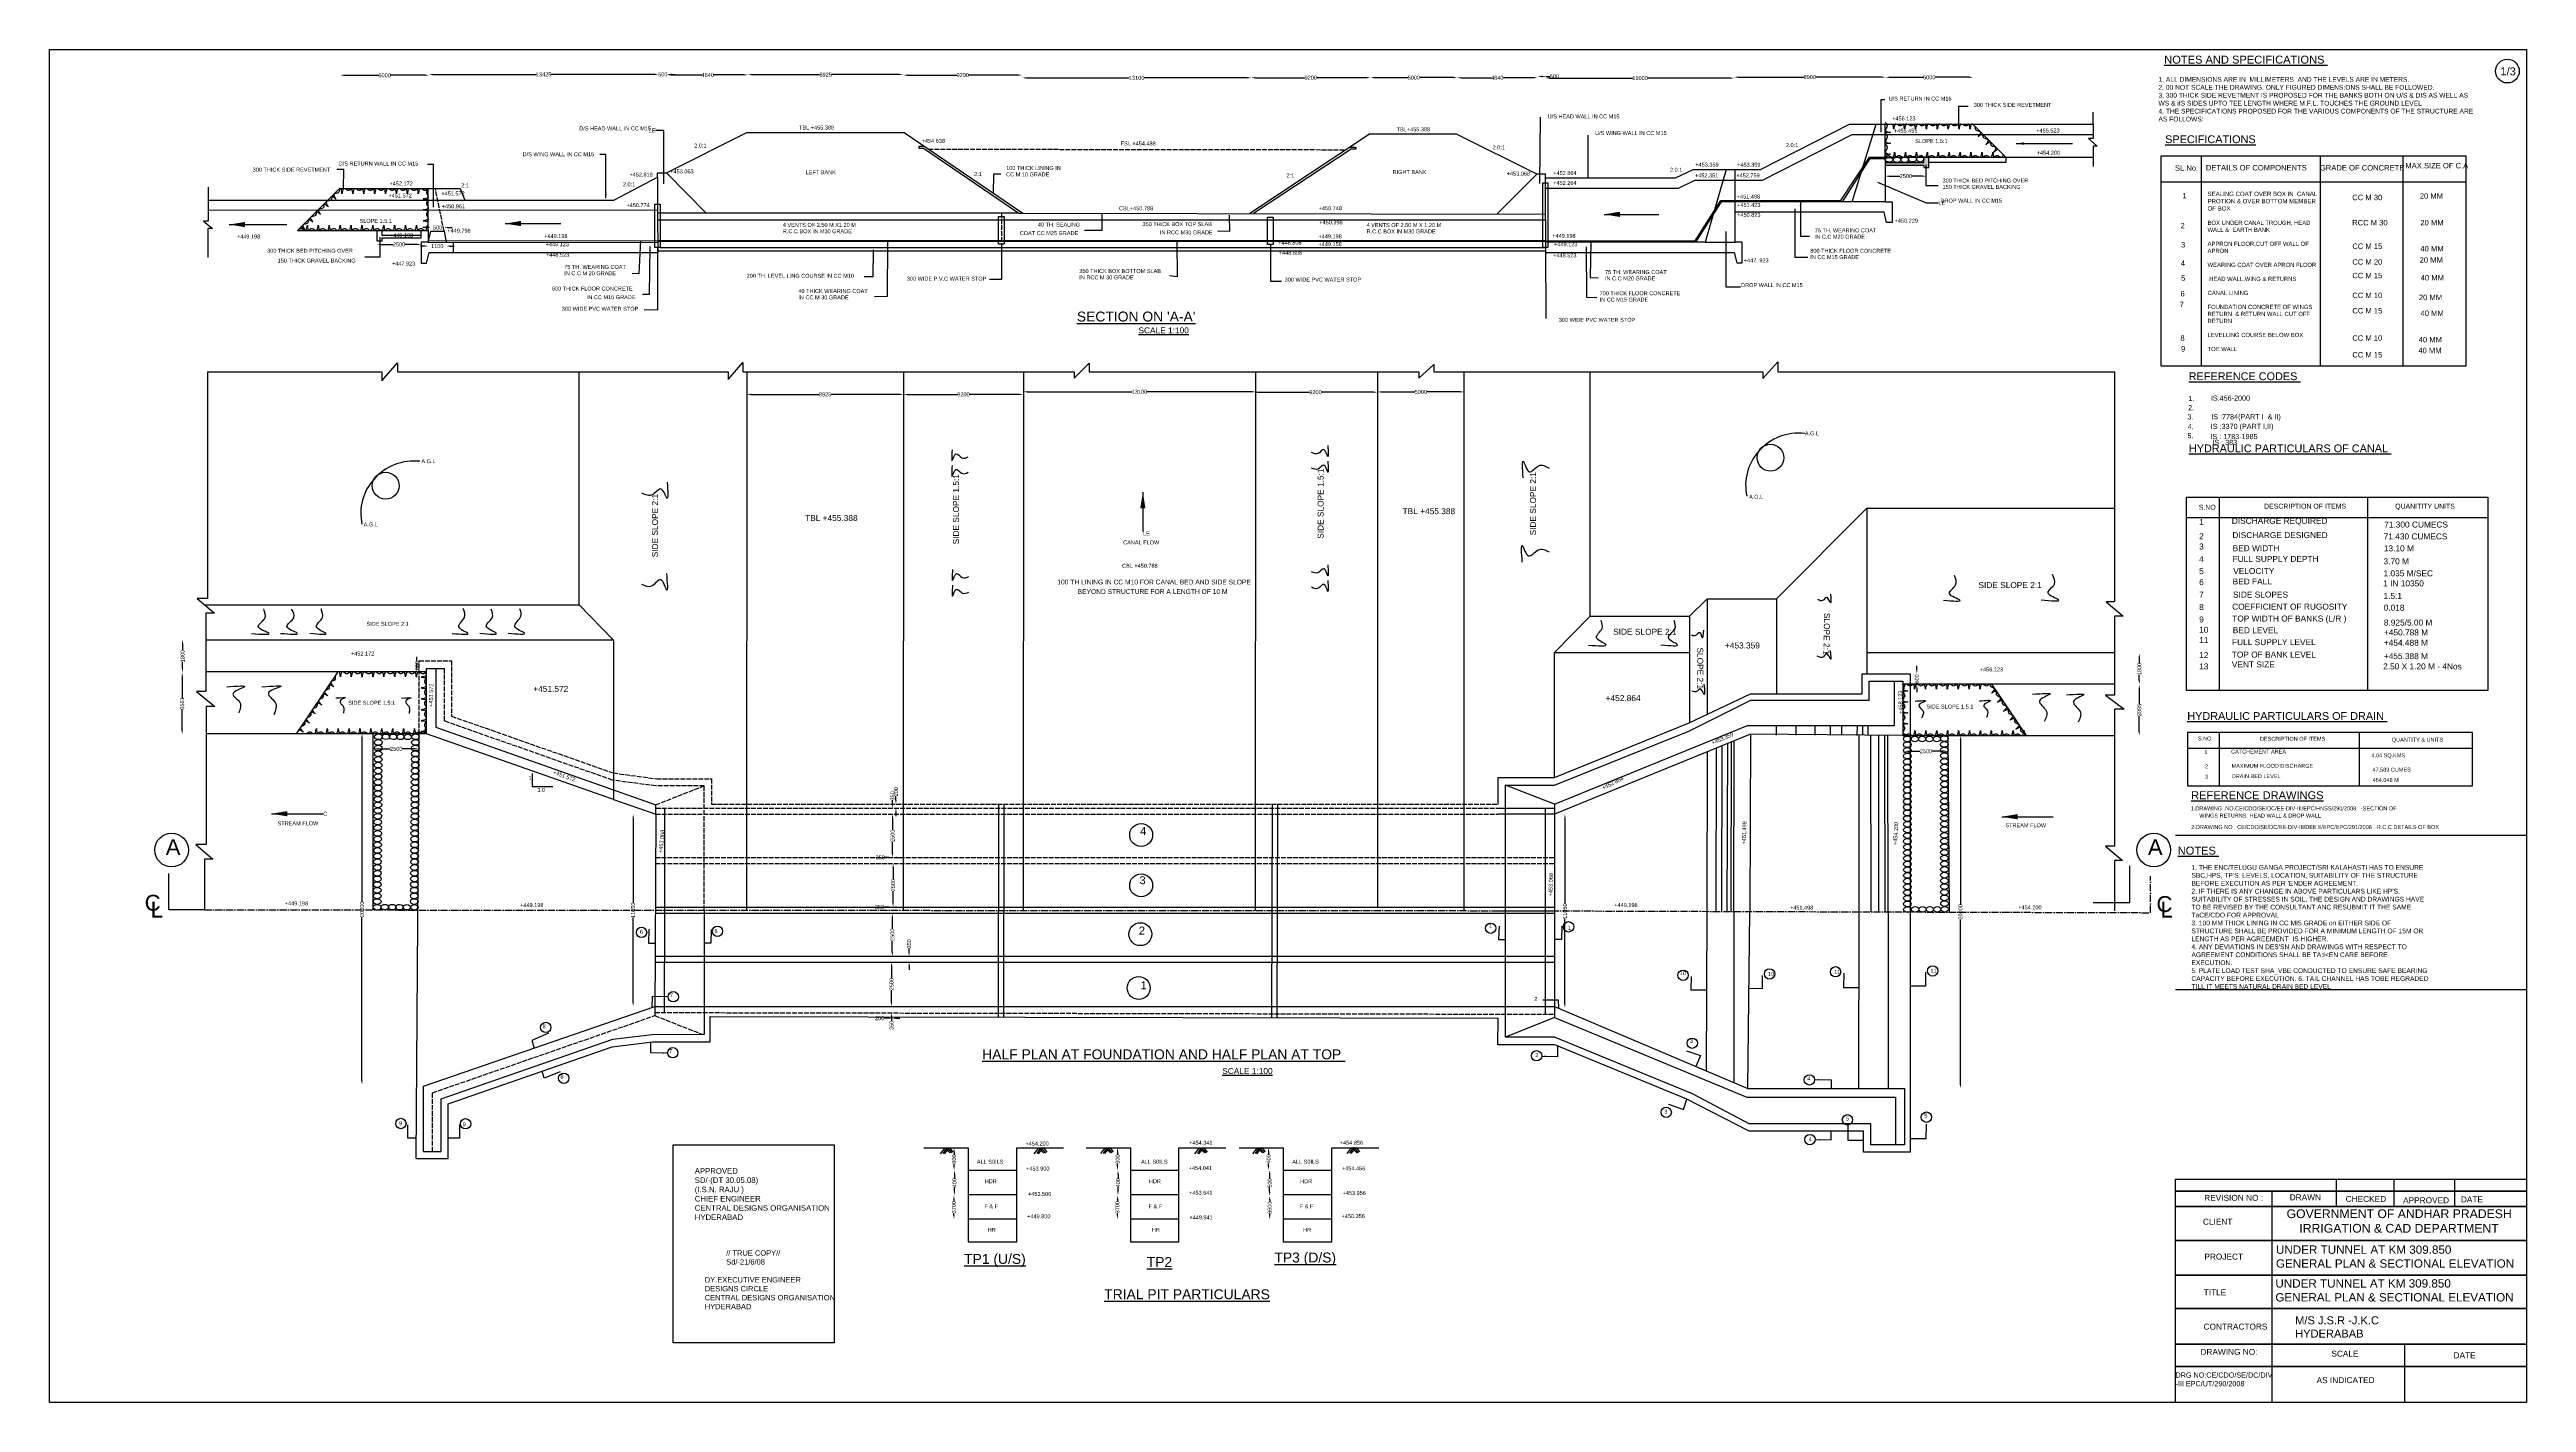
# Model space of a CAD drawing. Header units: millimetres. Extents: x -53262543 to -53200170, y 22144215 to 22178289.
import ezdxf

# ---------------------------------------------------------------- set-up
doc = ezdxf.new("R2010")
doc.units = ezdxf.units.MM
doc.header["$MEASUREMENT"] = 0
doc.linetypes.add('ACAD_ISO02W100', pattern=[15, 12, -3])
doc.linetypes.add('ACAD_ISO10W100', pattern=[18, 12, -3, 0, -3])
for name, color, linetype in [('DIMENSION', 7, 'Continuous'), ('DIMENSIONS', 7, 'Continuous'), ('DRAWING', 2, 'Continuous'), ('TEXT', 7, 'Continuous')]:
    doc.layers.add(name, color=color, linetype=linetype)
doc.styles.get("Standard").update_dxf_attribs({"font": 'arial.ttf', "height": 100})
doc.dimstyles.get("Standard").update_dxf_attribs({"dimtxt": 100, "dimasz": 100, "dimexe": 0.18, "dimexo": 0.0625, "dimgap": 0.09, "dimtad": 0, "dimdec": 0, "dimzin": 0, "dimdsep": 46, "dimtxsty": 'Standard', "dimcen": 0.09, "dimse1": 1, "dimse2": 1, "dimadec": 0, "dimazin": 0, "dimtfac": 1, "dimtdec": 0, "dimtofl": 0, "dimtmove": 0, "dimatfit": 3, "dimfxl": 1, "dimtolj": 1, "dimtzin": 0, "dimarcsym": 0})

# ---------------------------------------------------------------- blocks, each defined once
blk = doc.blocks.new('*D54')
at = {"layer": 'Defpoints', "color": 0, "lineweight": -3, "transparency": 16777216}
for p in [(-53255220, 22177625), (-53252987, 22177641), (-53252987, 22177625)]:
    blk.add_point(p, dxfattribs=at)
at = {"layer": 'DIMENSION', "color": 0, "lineweight": -2, "transparency": 16777216}
for p, q in [((-53255120, 22177641), (-53254253, 22177641)), ((-53253087, 22177641), (-53253954, 22177641))]:
    blk.add_line(p, q, dxfattribs=at)
at = {"layer": 'DIMENSION', "color": 0, "lineweight": -3, "transparency": 16777216}
for points in [[(-53255120, 22177658), (-53255120, 22177625), (-53255220, 22177641)], [(-53253087, 22177658), (-53253087, 22177625), (-53252987, 22177641)]]:
    blk.add_solid(points, dxfattribs=at)
at = {"layer": 'DIMENSION', "color": 0, "lineweight": -3, "transparency": 16777216, "insert": (-53254104, 22177641), "char_height": 100, "attachment_point": 5}
blk.add_mtext('\\A1;5000', dxfattribs=at)
blk = doc.blocks.new('*D55')
at = {"layer": 'Defpoints', "color": 0, "lineweight": -3, "transparency": 16777216}
for p in [(-53252987, 22177641), (-53247213, 22177662), (-53247213, 22177641)]:
    blk.add_point(p, dxfattribs=at)
at = {"layer": 'DIMENSION', "color": 0, "lineweight": -2, "transparency": 16777216}
for p, q in [((-53252887, 22177662), (-53250284, 22177662)), ((-53247313, 22177662), (-53249916, 22177662))]:
    blk.add_line(p, q, dxfattribs=at)
at = {"layer": 'DIMENSION', "color": 0, "lineweight": -3, "transparency": 16777216}
for points in [[(-53252887, 22177679), (-53252887, 22177645), (-53252987, 22177662)], [(-53247313, 22177679), (-53247313, 22177645), (-53247213, 22177662)]]:
    blk.add_solid(points, dxfattribs=at)
at = {"layer": 'DIMENSION', "color": 0, "lineweight": -3, "transparency": 16777216, "insert": (-53250100, 22177662), "char_height": 100, "attachment_point": 5}
blk.add_mtext('\\A1;13425', dxfattribs=at)
blk = doc.blocks.new('*D56')
at = {"layer": 'Defpoints', "color": 0, "lineweight": -3, "transparency": 16777216}
for p in [(-53247213, 22177662), (-53246988, 22177663), (-53246988, 22177662)]:
    blk.add_point(p, dxfattribs=at)
at = {"layer": 'DIMENSION', "color": 0, "lineweight": -2, "transparency": 16777216}
for p, q in [((-53247313, 22177663), (-53247413, 22177663)), ((-53246888, 22177663), (-53246788, 22177663))]:
    blk.add_line(p, q, dxfattribs=at)
at = {"layer": 'DIMENSION', "color": 0, "lineweight": -3, "transparency": 16777216}
for points in [[(-53247313, 22177680), (-53247313, 22177646), (-53247213, 22177663)], [(-53246888, 22177680), (-53246888, 22177646), (-53246988, 22177663)]]:
    blk.add_solid(points, dxfattribs=at)
at = {"layer": 'DIMENSION', "color": 0, "lineweight": -3, "transparency": 16777216, "insert": (-53247100, 22177663), "char_height": 100, "attachment_point": 5}
blk.add_mtext('\\A1;500', dxfattribs=at)
blk = doc.blocks.new('*D57')
at = {"layer": 'Defpoints', "color": 0, "lineweight": -3, "transparency": 16777216}
for p in [(-53246980, 22177662), (-53244957, 22177662), (-53244957, 22177650)]:
    blk.add_point(p, dxfattribs=at)
at = {"layer": 'DIMENSION', "color": 0, "lineweight": -2, "transparency": 16777216}
for p, q in [((-53246880, 22177650), (-53246120, 22177650)), ((-53245057, 22177650), (-53245817, 22177650))]:
    blk.add_line(p, q, dxfattribs=at)
at = {"layer": 'DIMENSION', "color": 0, "lineweight": -3, "transparency": 16777216}
for points in [[(-53246880, 22177666), (-53246880, 22177633), (-53246980, 22177650)], [(-53245057, 22177666), (-53245057, 22177633), (-53244957, 22177650)]]:
    blk.add_solid(points, dxfattribs=at)
at = {"layer": 'DIMENSION', "color": 0, "lineweight": -3, "transparency": 16777216, "insert": (-53245969, 22177650), "char_height": 100, "attachment_point": 5}
blk.add_mtext('\\A1;4640', dxfattribs=at)
blk = doc.blocks.new('*D58')
at = {"layer": 'Defpoints', "color": 0, "lineweight": -3, "transparency": 16777216}
for p in [(-53244956, 22177649), (-53241044, 22177658), (-53241044, 22177649)]:
    blk.add_point(p, dxfattribs=at)
at = {"layer": 'DIMENSION', "color": 0, "lineweight": -2, "transparency": 16777216}
for p, q in [((-53244856, 22177658), (-53243150, 22177658)), ((-53241144, 22177658), (-53242850, 22177658))]:
    blk.add_line(p, q, dxfattribs=at)
at = {"layer": 'DIMENSION', "color": 0, "lineweight": -3, "transparency": 16777216}
for points in [[(-53244856, 22177675), (-53244856, 22177642), (-53244956, 22177658)], [(-53241144, 22177675), (-53241144, 22177642), (-53241044, 22177658)]]:
    blk.add_solid(points, dxfattribs=at)
at = {"layer": 'DIMENSION', "color": 0, "lineweight": -3, "transparency": 16777216, "insert": (-53243000, 22177658), "char_height": 100, "attachment_point": 5}
blk.add_mtext('\\A1;8925', dxfattribs=at)
blk = doc.blocks.new('*D59')
at = {"layer": 'Defpoints', "color": 0, "lineweight": -3, "transparency": 16777216}
for p in [(-53241044, 22177658), (-53238051, 22177658), (-53238051, 22177645)]:
    blk.add_point(p, dxfattribs=at)
at = {"layer": 'DIMENSION', "color": 0, "lineweight": -2, "transparency": 16777216}
for p, q in [((-53240944, 22177645), (-53239697, 22177645)), ((-53238151, 22177645), (-53239398, 22177645))]:
    blk.add_line(p, q, dxfattribs=at)
at = {"layer": 'DIMENSION', "color": 0, "lineweight": -3, "transparency": 16777216}
for points in [[(-53240944, 22177662), (-53240944, 22177629), (-53241044, 22177645)], [(-53238151, 22177662), (-53238151, 22177629), (-53238051, 22177645)]]:
    blk.add_solid(points, dxfattribs=at)
at = {"layer": 'DIMENSION', "color": 0, "lineweight": -3, "transparency": 16777216, "insert": (-53239547, 22177645), "char_height": 100, "attachment_point": 5}
blk.add_mtext('\\A1;9200', dxfattribs=at)
blk = doc.blocks.new('*D60')
at = {"layer": 'Defpoints', "color": 0, "lineweight": -3, "transparency": 16777216}
for p in [(-53238051, 22177645), (-53232285, 22177645), (-53232285, 22177576)]:
    blk.add_point(p, dxfattribs=at)
at = {"layer": 'DIMENSION', "color": 0, "lineweight": -2, "transparency": 16777216}
for p, q in [((-53237951, 22177576), (-53235352, 22177576)), ((-53232385, 22177576), (-53234985, 22177576))]:
    blk.add_line(p, q, dxfattribs=at)
at = {"layer": 'DIMENSION', "color": 0, "lineweight": -3, "transparency": 16777216}
for points in [[(-53237951, 22177592), (-53237951, 22177559), (-53238051, 22177576)], [(-53232385, 22177592), (-53232385, 22177559), (-53232285, 22177576)]]:
    blk.add_solid(points, dxfattribs=at)
at = {"layer": 'DIMENSION', "color": 0, "lineweight": -3, "transparency": 16777216, "insert": (-53235168, 22177576), "char_height": 100, "attachment_point": 5}
blk.add_mtext('\\A1;13100', dxfattribs=at)
blk = doc.blocks.new('*D61')
at = {"layer": 'Defpoints', "color": 0, "lineweight": -3, "transparency": 16777216}
for p in [(-53232285, 22177576), (-53229280, 22177580), (-53229280, 22177576)]:
    blk.add_point(p, dxfattribs=at)
at = {"layer": 'DIMENSION', "color": 0, "lineweight": -2, "transparency": 16777216}
for p, q in [((-53232185, 22177580), (-53230932, 22177580)), ((-53229380, 22177580), (-53230633, 22177580))]:
    blk.add_line(p, q, dxfattribs=at)
at = {"layer": 'DIMENSION', "color": 0, "lineweight": -3, "transparency": 16777216}
for points in [[(-53232185, 22177597), (-53232185, 22177564), (-53232285, 22177580)], [(-53229380, 22177597), (-53229380, 22177564), (-53229280, 22177580)]]:
    blk.add_solid(points, dxfattribs=at)
at = {"layer": 'DIMENSION', "color": 0, "lineweight": -3, "transparency": 16777216, "insert": (-53230783, 22177580), "char_height": 100, "attachment_point": 5}
blk.add_mtext('\\A1;9200', dxfattribs=at)
blk = doc.blocks.new('*D62')
at = {"layer": 'Defpoints', "color": 0, "lineweight": -3, "transparency": 16777216}
for p in [(-53229280, 22177580), (-53227091, 22177581), (-53227091, 22177580)]:
    blk.add_point(p, dxfattribs=at)
at = {"layer": 'DIMENSION', "color": 0, "lineweight": -2, "transparency": 16777216}
for p, q in [((-53229180, 22177581), (-53228335, 22177581)), ((-53227191, 22177581), (-53228036, 22177581))]:
    blk.add_line(p, q, dxfattribs=at)
at = {"layer": 'DIMENSION', "color": 0, "lineweight": -3, "transparency": 16777216}
for points in [[(-53229180, 22177597), (-53229180, 22177564), (-53229280, 22177581)], [(-53227191, 22177597), (-53227191, 22177564), (-53227091, 22177581)]]:
    blk.add_solid(points, dxfattribs=at)
at = {"layer": 'DIMENSION', "color": 0, "lineweight": -3, "transparency": 16777216, "insert": (-53228186, 22177581), "char_height": 100, "attachment_point": 5}
blk.add_mtext('\\A1;5000', dxfattribs=at)
blk = doc.blocks.new('*D63')
at = {"layer": 'Defpoints', "color": 0, "lineweight": -3, "transparency": 16777216}
for p in [(-53227099, 22177582), (-53225073, 22177582), (-53225073, 22177578)]:
    blk.add_point(p, dxfattribs=at)
at = {"layer": 'DIMENSION', "color": 0, "lineweight": -2, "transparency": 16777216}
for p, q in [((-53226999, 22177578), (-53226237, 22177578)), ((-53225173, 22177578), (-53225935, 22177578))]:
    blk.add_line(p, q, dxfattribs=at)
at = {"layer": 'DIMENSION', "color": 0, "lineweight": -3, "transparency": 16777216}
for points in [[(-53226999, 22177595), (-53226999, 22177562), (-53227099, 22177578)], [(-53225173, 22177595), (-53225173, 22177562), (-53225073, 22177578)]]:
    blk.add_solid(points, dxfattribs=at)
at = {"layer": 'DIMENSION', "color": 0, "lineweight": -3, "transparency": 16777216, "insert": (-53226086, 22177578), "char_height": 100, "attachment_point": 5}
blk.add_mtext('\\A1;4640', dxfattribs=at)
blk = doc.blocks.new('*D64')
at = {"layer": 'Defpoints', "color": 0, "lineweight": -3, "transparency": 16777216}
for p in [(-53225073, 22177582), (-53224860, 22177614), (-53224860, 22177582)]:
    blk.add_point(p, dxfattribs=at)
at = {"layer": 'DIMENSION', "color": 0, "lineweight": -2, "transparency": 16777216}
for p, q in [((-53224973, 22177614), (-53224960, 22177614)), ((-53224860, 22177614), (-53224760, 22177614))]:
    blk.add_line(p, q, dxfattribs=at)
at = {"layer": 'DIMENSION', "color": 0, "lineweight": -3, "transparency": 16777216}
for points in [[(-53224973, 22177630), (-53224973, 22177597), (-53225073, 22177614)], [(-53224960, 22177630), (-53224960, 22177597), (-53224860, 22177614)]]:
    blk.add_solid(points, dxfattribs=at)
at = {"layer": 'DIMENSION', "color": 0, "lineweight": -3, "transparency": 16777216, "insert": (-53224649, 22177614), "char_height": 100, "attachment_point": 5}
blk.add_mtext('\\A1;500', dxfattribs=at)
blk = doc.blocks.new('*D65')
at = {"layer": 'Defpoints', "color": 0, "lineweight": -3, "transparency": 16777216}
for p in [(-53224860, 22177582), (-53220122, 22177582), (-53220122, 22177570)]:
    blk.add_point(p, dxfattribs=at)
at = {"layer": 'DIMENSION', "color": 0, "lineweight": -2, "transparency": 16777216}
for p, q in [((-53224760, 22177570), (-53222674, 22177570)), ((-53220222, 22177570), (-53222307, 22177570))]:
    blk.add_line(p, q, dxfattribs=at)
at = {"layer": 'DIMENSION', "color": 0, "lineweight": -3, "transparency": 16777216}
for points in [[(-53224760, 22177587), (-53224760, 22177554), (-53224860, 22177570)], [(-53220222, 22177587), (-53220222, 22177554), (-53220122, 22177570)]]:
    blk.add_solid(points, dxfattribs=at)
at = {"layer": 'DIMENSION', "color": 0, "lineweight": -3, "transparency": 16777216, "insert": (-53222491, 22177570), "char_height": 100, "attachment_point": 5}
blk.add_mtext('\\A1;11000', dxfattribs=at)
blk = doc.blocks.new('*D66')
at = {"layer": 'Defpoints', "color": 0, "lineweight": -3, "transparency": 16777216}
for p in [(-53220122, 22177582), (-53216309, 22177594), (-53216309, 22177582)]:
    blk.add_point(p, dxfattribs=at)
at = {"layer": 'DIMENSION', "color": 0, "lineweight": -2, "transparency": 16777216}
for p, q in [((-53220022, 22177594), (-53218365, 22177594)), ((-53216409, 22177594), (-53218066, 22177594))]:
    blk.add_line(p, q, dxfattribs=at)
at = {"layer": 'DIMENSION', "color": 0, "lineweight": -3, "transparency": 16777216}
for points in [[(-53220022, 22177611), (-53220022, 22177577), (-53220122, 22177594)], [(-53216409, 22177611), (-53216409, 22177577), (-53216309, 22177594)]]:
    blk.add_solid(points, dxfattribs=at)
at = {"layer": 'DIMENSION', "color": 0, "lineweight": -3, "transparency": 16777216, "insert": (-53218216, 22177594), "char_height": 100, "attachment_point": 5}
blk.add_mtext('\\A1;8900', dxfattribs=at)
blk = doc.blocks.new('*D67')
at = {"layer": 'Defpoints', "color": 0, "lineweight": -3, "transparency": 16777216}
for p in [(-53216309, 22177582), (-53214107, 22177590), (-53214107, 22177582)]:
    blk.add_point(p, dxfattribs=at)
at = {"layer": 'DIMENSION', "color": 0, "lineweight": -2, "transparency": 16777216}
for p, q in [((-53216209, 22177590), (-53215357, 22177590)), ((-53214207, 22177590), (-53215059, 22177590))]:
    blk.add_line(p, q, dxfattribs=at)
at = {"layer": 'DIMENSION', "color": 0, "lineweight": -3, "transparency": 16777216}
for points in [[(-53216209, 22177607), (-53216209, 22177574), (-53216309, 22177590)], [(-53214207, 22177607), (-53214207, 22177574), (-53214107, 22177590)]]:
    blk.add_solid(points, dxfattribs=at)
at = {"layer": 'DIMENSION', "color": 0, "lineweight": -3, "transparency": 16777216, "insert": (-53215208, 22177590), "char_height": 100, "attachment_point": 5}
blk.add_mtext('\\A1;5000', dxfattribs=at)
blk = doc.blocks.new('*D68')
at = {"layer": 'Defpoints', "color": 0, "lineweight": -3, "transparency": 16777216}
for p in [(-53216316, 22175108), (-53215282, 22175108), (-53215282, 22175100)]:
    blk.add_point(p, dxfattribs=at)
at = {"layer": 'DIMENSION', "color": 0, "lineweight": -2, "transparency": 16777216}
for p, q in [((-53216216, 22175100), (-53215949, 22175100)), ((-53215382, 22175100), (-53215649, 22175100))]:
    blk.add_line(p, q, dxfattribs=at)
at = {"layer": 'DIMENSION', "color": 0, "lineweight": -3, "transparency": 16777216}
for points in [[(-53216216, 22175117), (-53216216, 22175084), (-53216316, 22175100)], [(-53215382, 22175117), (-53215382, 22175084), (-53215282, 22175100)]]:
    blk.add_solid(points, dxfattribs=at)
at = {"layer": 'DIMENSION', "color": 0, "lineweight": -3, "transparency": 16777216, "insert": (-53215799, 22175100), "char_height": 100, "attachment_point": 5}
blk.add_mtext('\\A1;2500', dxfattribs=at)
blk = doc.blocks.new('*D69')
at = {"layer": 'Defpoints', "color": 0, "lineweight": -3, "transparency": 16777216}
for p in [(-53254301, 22173380), (-53254301, 22173380), (-53253183, 22173380)]:
    blk.add_point(p, dxfattribs=at)
at = {"layer": 'DIMENSION', "color": 0, "lineweight": -2, "transparency": 16777216}
for p, q in [((-53254201, 22173380), (-53253892, 22173380)), ((-53253283, 22173380), (-53253592, 22173380))]:
    blk.add_line(p, q, dxfattribs=at)
at = {"layer": 'DIMENSION', "color": 0, "lineweight": -3, "transparency": 16777216}
for points in [[(-53254201, 22173397), (-53254201, 22173364), (-53254301, 22173380)], [(-53253283, 22173397), (-53253283, 22173364), (-53253183, 22173380)]]:
    blk.add_solid(points, dxfattribs=at)
at = {"layer": 'DIMENSION', "color": 0, "lineweight": -3, "transparency": 16777216, "insert": (-53253742, 22173380), "char_height": 100, "attachment_point": 5}
blk.add_mtext('\\A1;2500', dxfattribs=at)
blk = doc.blocks.new('*D70')
at = {"layer": 'Defpoints', "color": 0, "lineweight": -3, "transparency": 16777216}
for p in [(-53253005, 22173435), (-53252553, 22173435), (-53252553, 22173340)]:
    blk.add_point(p, dxfattribs=at)
at = {"layer": 'DIMENSION', "color": 0, "lineweight": -2, "transparency": 16777216}
for p, q in [((-53253105, 22173340), (-53253205, 22173340)), ((-53252453, 22173340), (-53252353, 22173340))]:
    blk.add_line(p, q, dxfattribs=at)
at = {"layer": 'DIMENSION', "color": 0, "lineweight": -3, "transparency": 16777216}
for points in [[(-53253105, 22173357), (-53253105, 22173323), (-53253005, 22173340)], [(-53252453, 22173357), (-53252453, 22173323), (-53252553, 22173340)]]:
    blk.add_solid(points, dxfattribs=at)
at = {"layer": 'DIMENSION', "color": 0, "lineweight": -3, "transparency": 16777216, "insert": (-53252779, 22173340), "char_height": 100, "attachment_point": 5}
blk.add_mtext('\\A1;1100', dxfattribs=at)
blk = doc.blocks.new('*D71')
at = {"layer": 'Defpoints', "color": 0, "lineweight": -3, "transparency": 16777216}
for p in [(-53252941, 22173713), (-53252608, 22173804), (-53252608, 22173713)]:
    blk.add_point(p, dxfattribs=at)
at = {"layer": 'DIMENSION', "color": 0, "lineweight": -2, "transparency": 16777216}
for p, q in [((-53253041, 22173804), (-53253141, 22173804)), ((-53252508, 22173804), (-53252408, 22173804))]:
    blk.add_line(p, q, dxfattribs=at)
at = {"layer": 'DIMENSION', "color": 0, "lineweight": -3, "transparency": 16777216}
for points in [[(-53253041, 22173820), (-53253041, 22173787), (-53252941, 22173804)], [(-53252508, 22173820), (-53252508, 22173787), (-53252608, 22173804)]]:
    blk.add_solid(points, dxfattribs=at)
at = {"layer": 'DIMENSION', "color": 0, "lineweight": -3, "transparency": 16777216, "insert": (-53252774, 22173804), "char_height": 100, "attachment_point": 5}
blk.add_mtext('\\A1;500', dxfattribs=at)
blk = doc.blocks.new('*D72')
at = {"layer": 'Defpoints', "color": 0, "lineweight": -3, "transparency": 16777216}
for p in [(-53244986, 22169607), (-53241037, 22169604), (-53241037, 22169604)]:
    blk.add_point(p, dxfattribs=at)
at = {"layer": 'DIMENSION', "color": 0, "lineweight": -2, "transparency": 16777216}
for p, q in [((-53244886, 22169604), (-53243161, 22169604)), ((-53241137, 22169604), (-53242862, 22169604))]:
    blk.add_line(p, q, dxfattribs=at)
at = {"layer": 'DIMENSION', "color": 0, "lineweight": -3, "transparency": 16777216}
for points in [[(-53244886, 22169621), (-53244886, 22169588), (-53244986, 22169604)], [(-53241137, 22169621), (-53241137, 22169588), (-53241037, 22169604)]]:
    blk.add_solid(points, dxfattribs=at)
at = {"layer": 'DIMENSION', "color": 0, "lineweight": -3, "transparency": 16777216, "insert": (-53243012, 22169604), "char_height": 100, "attachment_point": 5}
blk.add_mtext('\\A1;8925', dxfattribs=at)
blk = doc.blocks.new('*D73')
at = {"layer": 'Defpoints', "color": 0, "lineweight": -3, "transparency": 16777216}
for p in [(-53241037, 22169604), (-53238021, 22169602), (-53238021, 22169602)]:
    blk.add_point(p, dxfattribs=at)
at = {"layer": 'DIMENSION', "color": 0, "lineweight": -2, "transparency": 16777216}
for p, q in [((-53240937, 22169602), (-53239678, 22169602)), ((-53238121, 22169602), (-53239380, 22169602))]:
    blk.add_line(p, q, dxfattribs=at)
at = {"layer": 'DIMENSION', "color": 0, "lineweight": -3, "transparency": 16777216}
for points in [[(-53240937, 22169619), (-53240937, 22169586), (-53241037, 22169602)], [(-53238121, 22169619), (-53238121, 22169586), (-53238021, 22169602)]]:
    blk.add_solid(points, dxfattribs=at)
at = {"layer": 'DIMENSION', "color": 0, "lineweight": -3, "transparency": 16777216, "insert": (-53239529, 22169602), "char_height": 100, "attachment_point": 5}
blk.add_mtext('\\A1;9200', dxfattribs=at)
blk = doc.blocks.new('*D74')
at = {"layer": 'Defpoints', "color": 0, "lineweight": -3, "transparency": 16777216}
for p in [(-53238021, 22169602), (-53232171, 22169670), (-53232171, 22169599)]:
    blk.add_point(p, dxfattribs=at)
at = {"layer": 'DIMENSION', "color": 0, "lineweight": -2, "transparency": 16777216}
for p, q in [((-53237921, 22169670), (-53235280, 22169670)), ((-53232271, 22169670), (-53234913, 22169670))]:
    blk.add_line(p, q, dxfattribs=at)
at = {"layer": 'DIMENSION', "color": 0, "lineweight": -3, "transparency": 16777216}
for points in [[(-53237921, 22169687), (-53237921, 22169653), (-53238021, 22169670)], [(-53232271, 22169687), (-53232271, 22169653), (-53232171, 22169670)]]:
    blk.add_solid(points, dxfattribs=at)
at = {"layer": 'DIMENSION', "color": 0, "lineweight": -3, "transparency": 16777216, "insert": (-53235096, 22169670), "char_height": 100, "attachment_point": 5}
blk.add_mtext('\\A1;13100', dxfattribs=at)
blk = doc.blocks.new('*D75')
at = {"layer": 'Defpoints', "color": 0, "lineweight": -3, "transparency": 16777216}
for p in [(-53232221, 22169662), (-53229104, 22169662), (-53229104, 22169659)]:
    blk.add_point(p, dxfattribs=at)
at = {"layer": 'DIMENSION', "color": 0, "lineweight": -2, "transparency": 16777216}
for p, q in [((-53232121, 22169659), (-53230812, 22169659)), ((-53229204, 22169659), (-53230513, 22169659))]:
    blk.add_line(p, q, dxfattribs=at)
at = {"layer": 'DIMENSION', "color": 0, "lineweight": -3, "transparency": 16777216}
for points in [[(-53232121, 22169676), (-53232121, 22169642), (-53232221, 22169659)], [(-53229204, 22169676), (-53229204, 22169642), (-53229104, 22169659)]]:
    blk.add_solid(points, dxfattribs=at)
at = {"layer": 'DIMENSION', "color": 0, "lineweight": -3, "transparency": 16777216, "insert": (-53230663, 22169659), "char_height": 100, "attachment_point": 5}
blk.add_mtext('\\A1;9200', dxfattribs=at)
blk = doc.blocks.new('*D76')
at = {"layer": 'Defpoints', "color": 0, "lineweight": -3, "transparency": 16777216}
for p in [(-53229104, 22169662), (-53226920, 22169666), (-53226920, 22169662)]:
    blk.add_point(p, dxfattribs=at)
at = {"layer": 'DIMENSION', "color": 0, "lineweight": -2, "transparency": 16777216}
for p, q in [((-53229004, 22169666), (-53228161, 22169666)), ((-53227020, 22169666), (-53227863, 22169666))]:
    blk.add_line(p, q, dxfattribs=at)
at = {"layer": 'DIMENSION', "color": 0, "lineweight": -3, "transparency": 16777216}
for points in [[(-53229004, 22169683), (-53229004, 22169649), (-53229104, 22169666)], [(-53227020, 22169683), (-53227020, 22169649), (-53226920, 22169666)]]:
    blk.add_solid(points, dxfattribs=at)
at = {"layer": 'DIMENSION', "color": 0, "lineweight": -3, "transparency": 16777216, "insert": (-53228012, 22169666), "char_height": 100, "attachment_point": 5}
blk.add_mtext('\\A1;5000', dxfattribs=at)
blk = doc.blocks.new('*D77')
at = {"layer": 'Defpoints', "color": 0, "lineweight": -3, "transparency": 16777216}
for p in [(-53215688, 22162567), (-53215688, 22162308), (-53215522, 22162308)]:
    blk.add_point(p, dxfattribs=at)
at = {"layer": 'DIMENSION', "color": 0, "lineweight": -2, "transparency": 16777216}
for p, q in [((-53215522, 22162667), (-53215522, 22162767)), ((-53215522, 22162208), (-53215522, 22162108))]:
    blk.add_line(p, q, dxfattribs=at)
at = {"layer": 'DIMENSION', "color": 0, "lineweight": -3, "transparency": 16777216}
for points in [[(-53215538, 22162667), (-53215505, 22162667), (-53215522, 22162567)], [(-53215538, 22162208), (-53215505, 22162208), (-53215522, 22162308)]]:
    blk.add_solid(points, dxfattribs=at)
at = {"layer": 'DIMENSION', "color": 0, "lineweight": -3, "transparency": 16777216, "insert": (-53215522, 22162438), "char_height": 100, "attachment_point": 5, "rotation": 90}
blk.add_mtext('\\A1;600', dxfattribs=at)
blk = doc.blocks.new('*D78')
at = {"layer": 'Defpoints', "color": 0, "lineweight": -3, "transparency": 16777216}
for p in [(-53215844, 22160603), (-53214740, 22160616), (-53214740, 22160616)]:
    blk.add_point(p, dxfattribs=at)
at = {"layer": 'DIMENSION', "color": 0, "lineweight": -2, "transparency": 16777216}
for p, q in [((-53215744, 22160616), (-53215442, 22160616)), ((-53214840, 22160616), (-53215142, 22160616))]:
    blk.add_line(p, q, dxfattribs=at)
at = {"layer": 'DIMENSION', "color": 0, "lineweight": -3, "transparency": 16777216}
for points in [[(-53215744, 22160633), (-53215744, 22160600), (-53215844, 22160616)], [(-53214840, 22160633), (-53214840, 22160600), (-53214740, 22160616)]]:
    blk.add_solid(points, dxfattribs=at)
at = {"layer": 'DIMENSION', "color": 0, "lineweight": -3, "transparency": 16777216, "insert": (-53215292, 22160616), "char_height": 100, "attachment_point": 5}
blk.add_mtext('\\A1;2500', dxfattribs=at)
blk = doc.blocks.new('*D79')
at = {"layer": 'Defpoints', "color": 0, "lineweight": -3, "transparency": 16777216}
for p in [(-53214446, 22161011), (-53214446, 22152131), (-53214424, 22152131)]:
    blk.add_point(p, dxfattribs=at)
at = {"layer": 'DIMENSION', "color": 0, "lineweight": -2, "transparency": 16777216}
for p, q in [((-53214424, 22160911), (-53214424, 22156760)), ((-53214424, 22152231), (-53214424, 22156382))]:
    blk.add_line(p, q, dxfattribs=at)
at = {"layer": 'DIMENSION', "color": 0, "lineweight": -3, "transparency": 16777216}
for points in [[(-53214441, 22160911), (-53214407, 22160911), (-53214424, 22161011)], [(-53214441, 22152231), (-53214407, 22152231), (-53214424, 22152131)]]:
    blk.add_solid(points, dxfattribs=at)
at = {"layer": 'DIMENSION', "color": 0, "lineweight": -3, "transparency": 16777216, "insert": (-53214424, 22156571), "char_height": 100, "attachment_point": 5, "rotation": 90}
blk.add_mtext('\\A1;20000', dxfattribs=at)
blk = doc.blocks.new('*D80')
at = {"layer": 'Defpoints', "color": 0, "lineweight": -3, "transparency": 16777216}
for p in [(-53224642, 22159030), (-53224383, 22159030), (-53224545, 22154151)]:
    blk.add_point(p, dxfattribs=at)
at = {"layer": 'DIMENSION', "color": 0, "lineweight": -2, "transparency": 16777216}
for p, q in [((-53224383, 22158930), (-53224383, 22156774)), ((-53224383, 22154251), (-53224383, 22156407))]:
    blk.add_line(p, q, dxfattribs=at)
at = {"layer": 'DIMENSION', "color": 0, "lineweight": -3, "transparency": 16777216}
for points in [[(-53224400, 22158930), (-53224367, 22158930), (-53224383, 22159030)], [(-53224400, 22154251), (-53224367, 22154251), (-53224383, 22154151)]]:
    blk.add_solid(points, dxfattribs=at)
at = {"layer": 'DIMENSION', "color": 0, "lineweight": -3, "transparency": 16777216, "insert": (-53224383, 22156590), "char_height": 100, "attachment_point": 5, "rotation": 90}
blk.add_mtext('\\A1;11050', dxfattribs=at)
blk = doc.blocks.new('*D81')
at = {"layer": 'Defpoints', "color": 0, "lineweight": -3, "transparency": 16777216}
for p in [(-53241328, 22154025), (-53241328, 22153925), (-53241328, 22153893)]:
    blk.add_point(p, dxfattribs=at)
at = {"layer": 'DIMENSION', "color": 0, "lineweight": -2, "transparency": 16777216}
for p, q in [((-53241428, 22153893), (-53241528, 22153893)), ((-53241228, 22153893), (-53241128, 22153893))]:
    blk.add_line(p, q, dxfattribs=at)
at = {"layer": 'DIMENSION', "color": 0, "lineweight": -3, "transparency": 16777216}
for points in [[(-53241428, 22153910), (-53241428, 22153877), (-53241328, 22153893)], [(-53241228, 22153910), (-53241228, 22153877), (-53241328, 22153893)]]:
    blk.add_solid(points, dxfattribs=at)
at = {"layer": 'DIMENSION', "color": 0, "lineweight": -3, "transparency": 16777216, "insert": (-53241639, 22153893), "char_height": 100, "attachment_point": 5}
blk.add_mtext('\\A1;200', dxfattribs=at)
blk = doc.blocks.new('*D82')
at = {"layer": 'Defpoints', "color": 0, "lineweight": -3, "transparency": 16777216}
for p in [(-53241340, 22154025), (-53241340, 22154025), (-53241339, 22154192)]:
    blk.add_point(p, dxfattribs=at)
at = {"layer": 'DIMENSION', "color": 0, "lineweight": -2, "transparency": 16777216}
for p, q in [((-53241340, 22154292), (-53241340, 22154392)), ((-53241340, 22153925), (-53241340, 22153825))]:
    blk.add_line(p, q, dxfattribs=at)
at = {"layer": 'DIMENSION', "color": 0, "lineweight": -3, "transparency": 16777216}
for points in [[(-53241356, 22154292), (-53241323, 22154292), (-53241340, 22154192)], [(-53241356, 22153925), (-53241323, 22153925), (-53241340, 22154025)]]:
    blk.add_solid(points, dxfattribs=at)
at = {"layer": 'DIMENSION', "color": 0, "lineweight": -3, "transparency": 16777216, "insert": (-53241340, 22153714), "char_height": 100, "attachment_point": 5, "rotation": 90}
blk.add_mtext('\\A1;350', dxfattribs=at)
blk = doc.blocks.new('*D83')
at = {"layer": 'Defpoints', "color": 0, "lineweight": -3, "transparency": 16777216}
for p in [(-53241340, 22155309), (-53241340, 22155309), (-53241340, 22154192)]:
    blk.add_point(p, dxfattribs=at)
at = {"layer": 'DIMENSION', "color": 0, "lineweight": -2, "transparency": 16777216}
for p, q in [((-53241340, 22155209), (-53241340, 22154900)), ((-53241340, 22154292), (-53241340, 22154600))]:
    blk.add_line(p, q, dxfattribs=at)
at = {"layer": 'DIMENSION', "color": 0, "lineweight": -3, "transparency": 16777216}
for points in [[(-53241356, 22155209), (-53241323, 22155209), (-53241340, 22155309)], [(-53241356, 22154292), (-53241323, 22154292), (-53241340, 22154192)]]:
    blk.add_solid(points, dxfattribs=at)
at = {"layer": 'DIMENSION', "color": 0, "lineweight": -3, "transparency": 16777216, "insert": (-53241340, 22154750), "char_height": 100, "attachment_point": 5, "rotation": 90}
blk.add_mtext('\\A1;2500', dxfattribs=at)
blk = doc.blocks.new('*D84')
at = {"layer": 'Defpoints', "color": 0, "lineweight": -3, "transparency": 16777216}
for p in [(-53241340, 22155455), (-53241340, 22155309), (-53240897, 22155455)]:
    blk.add_point(p, dxfattribs=at)
at = {"layer": 'DIMENSION', "color": 0, "lineweight": -2, "transparency": 16777216}
for p, q in [((-53240897, 22155555), (-53240897, 22155655)), ((-53240897, 22155209), (-53240897, 22155109))]:
    blk.add_line(p, q, dxfattribs=at)
at = {"layer": 'DIMENSION', "color": 0, "lineweight": -3, "transparency": 16777216}
for points in [[(-53240914, 22155555), (-53240880, 22155555), (-53240897, 22155455)], [(-53240914, 22155209), (-53240880, 22155209), (-53240897, 22155309)]]:
    blk.add_solid(points, dxfattribs=at)
at = {"layer": 'DIMENSION', "color": 0, "lineweight": -3, "transparency": 16777216, "insert": (-53240897, 22155765), "char_height": 100, "attachment_point": 5, "rotation": 90}
blk.add_mtext('\\A1;350', dxfattribs=at)
blk = doc.blocks.new('*D85')
at = {"layer": 'Defpoints', "color": 0, "lineweight": -3, "transparency": 16777216}
for p in [(-53241340, 22156535), (-53241320, 22156535), (-53241340, 22155455)]:
    blk.add_point(p, dxfattribs=at)
at = {"layer": 'DIMENSION', "color": 0, "lineweight": -2, "transparency": 16777216}
for p, q in [((-53241320, 22156435), (-53241320, 22156145)), ((-53241320, 22155555), (-53241320, 22155845))]:
    blk.add_line(p, q, dxfattribs=at)
at = {"layer": 'DIMENSION', "color": 0, "lineweight": -3, "transparency": 16777216}
for points in [[(-53241337, 22156435), (-53241303, 22156435), (-53241320, 22156535)], [(-53241337, 22155555), (-53241303, 22155555), (-53241320, 22155455)]]:
    blk.add_solid(points, dxfattribs=at)
at = {"layer": 'DIMENSION', "color": 0, "lineweight": -3, "transparency": 16777216, "insert": (-53241320, 22155995), "char_height": 100, "attachment_point": 5, "rotation": 90}
blk.add_mtext('\\A1;2500', dxfattribs=at)
blk = doc.blocks.new('*D86')
at = {"layer": 'Defpoints', "color": 0, "lineweight": -3, "transparency": 16777216}
for p in [(-53241333, 22156693), (-53241333, 22156693), (-53241320, 22156535)]:
    blk.add_point(p, dxfattribs=at)
at = {"layer": 'DIMENSION', "color": 0, "lineweight": -2, "transparency": 16777216}
for p, q in [((-53241433, 22156693), (-53241533, 22156693)), ((-53241220, 22156693), (-53241120, 22156693))]:
    blk.add_line(p, q, dxfattribs=at)
at = {"layer": 'DIMENSION', "color": 0, "lineweight": -3, "transparency": 16777216}
for points in [[(-53241433, 22156710), (-53241433, 22156676), (-53241333, 22156693)], [(-53241220, 22156710), (-53241220, 22156676), (-53241320, 22156693)]]:
    blk.add_solid(points, dxfattribs=at)
at = {"layer": 'DIMENSION', "color": 0, "lineweight": -3, "transparency": 16777216, "insert": (-53241643, 22156693), "char_height": 100, "attachment_point": 5}
blk.add_mtext('\\A1;350', dxfattribs=at)
blk = doc.blocks.new('*D87')
at = {"layer": 'Defpoints', "color": 0, "lineweight": -3, "transparency": 16777216}
for p in [(-53241325, 22157793), (-53241301, 22157793), (-53241302, 22156696)]:
    blk.add_point(p, dxfattribs=at)
at = {"layer": 'DIMENSION', "color": 0, "lineweight": -2, "transparency": 16777216}
for p, q in [((-53241301, 22157693), (-53241301, 22157394)), ((-53241301, 22156796), (-53241301, 22157094))]:
    blk.add_line(p, q, dxfattribs=at)
at = {"layer": 'DIMENSION', "color": 0, "lineweight": -3, "transparency": 16777216}
for points in [[(-53241317, 22157693), (-53241284, 22157693), (-53241301, 22157793)], [(-53241317, 22156796), (-53241284, 22156796), (-53241301, 22156696)]]:
    blk.add_solid(points, dxfattribs=at)
at = {"layer": 'DIMENSION', "color": 0, "lineweight": -3, "transparency": 16777216, "insert": (-53241301, 22157244), "char_height": 100, "attachment_point": 5, "rotation": 90}
blk.add_mtext('\\A1;2500', dxfattribs=at)
blk = doc.blocks.new('*D88')
at = {"layer": 'Defpoints', "color": 0, "lineweight": -3, "transparency": 16777216}
for p in [(-53241314, 22157943), (-53241314, 22157943), (-53241301, 22157793)]:
    blk.add_point(p, dxfattribs=at)
at = {"layer": 'DIMENSION', "color": 0, "lineweight": -2, "transparency": 16777216}
for p, q in [((-53241414, 22157943), (-53241514, 22157943)), ((-53241201, 22157943), (-53241101, 22157943))]:
    blk.add_line(p, q, dxfattribs=at)
at = {"layer": 'DIMENSION', "color": 0, "lineweight": -3, "transparency": 16777216}
for points in [[(-53241414, 22157960), (-53241414, 22157927), (-53241314, 22157943)], [(-53241201, 22157960), (-53241201, 22157927), (-53241301, 22157943)]]:
    blk.add_solid(points, dxfattribs=at)
at = {"layer": 'DIMENSION', "color": 0, "lineweight": -3, "transparency": 16777216, "insert": (-53241625, 22157943), "char_height": 100, "attachment_point": 5}
blk.add_mtext('\\A1;350', dxfattribs=at)
blk = doc.blocks.new('*D89')
at = {"layer": 'Defpoints', "color": 0, "lineweight": -3, "transparency": 16777216}
for p in [(-53241314, 22159032), (-53241314, 22159032), (-53241314, 22157943)]:
    blk.add_point(p, dxfattribs=at)
at = {"layer": 'DIMENSION', "color": 0, "lineweight": -2, "transparency": 16777216}
for p, q in [((-53241314, 22158932), (-53241314, 22158638)), ((-53241314, 22158043), (-53241314, 22158338))]:
    blk.add_line(p, q, dxfattribs=at)
at = {"layer": 'DIMENSION', "color": 0, "lineweight": -3, "transparency": 16777216}
for points in [[(-53241331, 22158932), (-53241298, 22158932), (-53241314, 22159032)], [(-53241331, 22158043), (-53241298, 22158043), (-53241314, 22157943)]]:
    blk.add_solid(points, dxfattribs=at)
at = {"layer": 'DIMENSION', "color": 0, "lineweight": -3, "transparency": 16777216, "insert": (-53241314, 22158488), "char_height": 100, "attachment_point": 5, "rotation": 90}
blk.add_mtext('\\A1;2500', dxfattribs=at)
blk = doc.blocks.new('*D90')
at = {"layer": 'Defpoints', "color": 0, "lineweight": -3, "transparency": 16777216}
for p in [(-53241318, 22159182), (-53241314, 22159182), (-53241314, 22159032)]:
    blk.add_point(p, dxfattribs=at)
at = {"layer": 'DIMENSION', "color": 0, "lineweight": -2, "transparency": 16777216}
for p, q in [((-53241318, 22159282), (-53241318, 22159382)), ((-53241318, 22158932), (-53241318, 22158832))]:
    blk.add_line(p, q, dxfattribs=at)
at = {"layer": 'DIMENSION', "color": 0, "lineweight": -3, "transparency": 16777216}
for points in [[(-53241334, 22159282), (-53241301, 22159282), (-53241318, 22159182)], [(-53241334, 22158932), (-53241301, 22158932), (-53241318, 22159032)]]:
    blk.add_solid(points, dxfattribs=at)
at = {"layer": 'DIMENSION', "color": 0, "lineweight": -3, "transparency": 16777216, "insert": (-53241318, 22159492), "char_height": 100, "attachment_point": 5, "rotation": 90}
blk.add_mtext('\\A1;350', dxfattribs=at)
blk = doc.blocks.new('*D91')
at = {"layer": 'Defpoints', "color": 0, "lineweight": -3, "transparency": 16777216}
for p in [(-53241314, 22159286), (-53241314, 22159182), (-53241229, 22159286)]:
    blk.add_point(p, dxfattribs=at)
at = {"layer": 'DIMENSION', "color": 0, "lineweight": -2, "transparency": 16777216}
for p, q in [((-53241229, 22159386), (-53241229, 22159486)), ((-53241229, 22159082), (-53241229, 22158982))]:
    blk.add_line(p, q, dxfattribs=at)
at = {"layer": 'DIMENSION', "color": 0, "lineweight": -3, "transparency": 16777216}
for points in [[(-53241246, 22159386), (-53241212, 22159386), (-53241229, 22159286)], [(-53241246, 22159082), (-53241212, 22159082), (-53241229, 22159182)]]:
    blk.add_solid(points, dxfattribs=at)
at = {"layer": 'DIMENSION', "color": 0, "lineweight": -3, "transparency": 16777216, "insert": (-53241229, 22159597), "char_height": 100, "attachment_point": 5, "rotation": 90}
blk.add_mtext('\\A1;200', dxfattribs=at)
blk = doc.blocks.new('*D92')
at = {"layer": 'Defpoints', "color": 0, "lineweight": -3, "transparency": 16777216}
for p in [(-53239765, 22150628), (-53239765, 22150628), (-53239765, 22150064)]:
    blk.add_point(p, dxfattribs=at)
at = {"layer": 'DIMENSION', "color": 0, "lineweight": -2, "transparency": 16777216}
for p, q in [((-53239765, 22150528), (-53239765, 22150457)), ((-53239765, 22150164), (-53239765, 22150236))]:
    blk.add_line(p, q, dxfattribs=at)
at = {"layer": 'DIMENSION', "color": 0, "lineweight": -3, "transparency": 16777216}
for points in [[(-53239782, 22150528), (-53239748, 22150528), (-53239765, 22150628)], [(-53239782, 22150164), (-53239748, 22150164), (-53239765, 22150064)]]:
    blk.add_solid(points, dxfattribs=at)
at = {"layer": 'DIMENSION', "color": 0, "lineweight": -3, "transparency": 16777216, "insert": (-53239765, 22150346), "char_height": 100, "attachment_point": 5, "rotation": 90}
blk.add_mtext('\\A1;300', dxfattribs=at)
blk = doc.blocks.new('*D93')
at = {"layer": 'Defpoints', "color": 0, "lineweight": -3, "transparency": 16777216}
for p in [(-53239765, 22150064), (-53239765, 22149433), (-53239754, 22149433)]:
    blk.add_point(p, dxfattribs=at)
at = {"layer": 'DIMENSION', "color": 0, "lineweight": -2, "transparency": 16777216}
for p, q in [((-53239754, 22149964), (-53239754, 22149861)), ((-53239754, 22149533), (-53239754, 22149636))]:
    blk.add_line(p, q, dxfattribs=at)
at = {"layer": 'DIMENSION', "color": 0, "lineweight": -3, "transparency": 16777216}
for points in [[(-53239771, 22149964), (-53239737, 22149964), (-53239754, 22150064)], [(-53239771, 22149533), (-53239737, 22149533), (-53239754, 22149433)]]:
    blk.add_solid(points, dxfattribs=at)
at = {"layer": 'DIMENSION', "color": 0, "lineweight": -3, "transparency": 16777216, "insert": (-53239754, 22149749), "char_height": 100, "attachment_point": 5, "rotation": 90}
blk.add_mtext('\\A1;400', dxfattribs=at)
blk = doc.blocks.new('*D94')
at = {"layer": 'Defpoints', "color": 0, "lineweight": -3, "transparency": 16777216}
for p in [(-53239754, 22149433), (-53239769, 22148834), (-53239754, 22148834)]:
    blk.add_point(p, dxfattribs=at)
at = {"layer": 'DIMENSION', "color": 0, "lineweight": -2, "transparency": 16777216}
for p, q in [((-53239769, 22149333), (-53239769, 22149283)), ((-53239769, 22148934), (-53239769, 22148984))]:
    blk.add_line(p, q, dxfattribs=at)
at = {"layer": 'DIMENSION', "color": 0, "lineweight": -3, "transparency": 16777216}
for points in [[(-53239785, 22149333), (-53239752, 22149333), (-53239769, 22149433)], [(-53239785, 22148934), (-53239752, 22148934), (-53239769, 22148834)]]:
    blk.add_solid(points, dxfattribs=at)
at = {"layer": 'DIMENSION', "color": 0, "lineweight": -3, "transparency": 16777216, "insert": (-53239769, 22149133), "char_height": 100, "attachment_point": 5, "rotation": 90}
blk.add_mtext('\\A1;3700', dxfattribs=at)
blk = doc.blocks.new('*D97')
at = {"layer": 'Defpoints', "color": 0, "lineweight": -3, "transparency": 16777216}
for p in [(-53235648, 22150628), (-53235648, 22150628), (-53235648, 22150064)]:
    blk.add_point(p, dxfattribs=at)
at = {"layer": 'DIMENSION', "color": 0, "lineweight": -2, "transparency": 16777216}
for p, q in [((-53235648, 22150528), (-53235648, 22150457)), ((-53235648, 22150164), (-53235648, 22150236))]:
    blk.add_line(p, q, dxfattribs=at)
at = {"layer": 'DIMENSION', "color": 0, "lineweight": -3, "transparency": 16777216}
for points in [[(-53235665, 22150528), (-53235631, 22150528), (-53235648, 22150628)], [(-53235665, 22150164), (-53235631, 22150164), (-53235648, 22150064)]]:
    blk.add_solid(points, dxfattribs=at)
at = {"layer": 'DIMENSION', "color": 0, "lineweight": -3, "transparency": 16777216, "insert": (-53235648, 22150346), "char_height": 100, "attachment_point": 5, "rotation": 90}
blk.add_mtext('\\A1;300', dxfattribs=at)
blk = doc.blocks.new('*D95')
at = {"layer": 'Defpoints', "color": 0, "lineweight": -3, "transparency": 16777216}
for p in [(-53235648, 22150064), (-53235648, 22149433), (-53235637, 22149433)]:
    blk.add_point(p, dxfattribs=at)
at = {"layer": 'DIMENSION', "color": 0, "lineweight": -2, "transparency": 16777216}
for p, q in [((-53235637, 22149964), (-53235637, 22149861)), ((-53235637, 22149533), (-53235637, 22149636))]:
    blk.add_line(p, q, dxfattribs=at)
at = {"layer": 'DIMENSION', "color": 0, "lineweight": -3, "transparency": 16777216}
for points in [[(-53235654, 22149964), (-53235620, 22149964), (-53235637, 22150064)], [(-53235654, 22149533), (-53235620, 22149533), (-53235637, 22149433)]]:
    blk.add_solid(points, dxfattribs=at)
at = {"layer": 'DIMENSION', "color": 0, "lineweight": -3, "transparency": 16777216, "insert": (-53235637, 22149749), "char_height": 100, "attachment_point": 5, "rotation": 90}
blk.add_mtext('\\A1;400', dxfattribs=at)
blk = doc.blocks.new('*D96')
at = {"layer": 'Defpoints', "color": 0, "lineweight": -3, "transparency": 16777216}
for p in [(-53235637, 22149433), (-53235652, 22148834), (-53235637, 22148834)]:
    blk.add_point(p, dxfattribs=at)
at = {"layer": 'DIMENSION', "color": 0, "lineweight": -2, "transparency": 16777216}
for p, q in [((-53235652, 22149333), (-53235652, 22149283)), ((-53235652, 22148934), (-53235652, 22148984))]:
    blk.add_line(p, q, dxfattribs=at)
at = {"layer": 'DIMENSION', "color": 0, "lineweight": -3, "transparency": 16777216}
for points in [[(-53235668, 22149333), (-53235635, 22149333), (-53235652, 22149433)], [(-53235668, 22148934), (-53235635, 22148934), (-53235652, 22148834)]]:
    blk.add_solid(points, dxfattribs=at)
at = {"layer": 'DIMENSION', "color": 0, "lineweight": -3, "transparency": 16777216, "insert": (-53235652, 22149133), "char_height": 100, "attachment_point": 5, "rotation": 90}
blk.add_mtext('\\A1;3700', dxfattribs=at)
blk = doc.blocks.new('*D98')
at = {"layer": 'Defpoints', "color": 0, "lineweight": -3, "transparency": 16777216}
for p in [(-53231832, 22150628), (-53231845, 22150067), (-53231832, 22150067)]:
    blk.add_point(p, dxfattribs=at)
at = {"layer": 'DIMENSION', "color": 0, "lineweight": -2, "transparency": 16777216}
for p, q in [((-53231845, 22150528), (-53231845, 22150460)), ((-53231845, 22150167), (-53231845, 22150235))]:
    blk.add_line(p, q, dxfattribs=at)
at = {"layer": 'DIMENSION', "color": 0, "lineweight": -3, "transparency": 16777216}
for points in [[(-53231862, 22150528), (-53231828, 22150528), (-53231845, 22150628)], [(-53231862, 22150167), (-53231828, 22150167), (-53231845, 22150067)]]:
    blk.add_solid(points, dxfattribs=at)
at = {"layer": 'DIMENSION', "color": 0, "lineweight": -3, "transparency": 16777216, "insert": (-53231845, 22150348), "char_height": 100, "attachment_point": 5, "rotation": 90}
blk.add_mtext('\\A1;400', dxfattribs=at)
blk = doc.blocks.new('*D99')
at = {"layer": 'Defpoints', "color": 0, "lineweight": -3, "transparency": 16777216}
for p in [(-53231832, 22150067), (-53231832, 22149418), (-53231818, 22149418)]:
    blk.add_point(p, dxfattribs=at)
at = {"layer": 'DIMENSION', "color": 0, "lineweight": -2, "transparency": 16777216}
for p, q in [((-53231818, 22149967), (-53231818, 22149853)), ((-53231818, 22149518), (-53231818, 22149632))]:
    blk.add_line(p, q, dxfattribs=at)
at = {"layer": 'DIMENSION', "color": 0, "lineweight": -3, "transparency": 16777216}
for points in [[(-53231835, 22149967), (-53231801, 22149967), (-53231818, 22150067)], [(-53231835, 22149518), (-53231801, 22149518), (-53231818, 22149418)]]:
    blk.add_solid(points, dxfattribs=at)
at = {"layer": 'DIMENSION', "color": 0, "lineweight": -3, "transparency": 16777216, "insert": (-53231818, 22149742), "char_height": 100, "attachment_point": 5, "rotation": 90}
blk.add_mtext('\\A1;500', dxfattribs=at)
blk = doc.blocks.new('*D100')
at = {"layer": 'Defpoints', "color": 0, "lineweight": -3, "transparency": 16777216}
for p in [(-53231818, 22149418), (-53231818, 22148823), (-53231817, 22148823)]:
    blk.add_point(p, dxfattribs=at)
at = {"layer": 'DIMENSION', "color": 0, "lineweight": -2, "transparency": 16777216}
for p, q in [((-53231817, 22149318), (-53231817, 22149270)), ((-53231817, 22148923), (-53231817, 22148971))]:
    blk.add_line(p, q, dxfattribs=at)
at = {"layer": 'DIMENSION', "color": 0, "lineweight": -3, "transparency": 16777216}
for points in [[(-53231834, 22149318), (-53231800, 22149318), (-53231817, 22149418)], [(-53231834, 22148923), (-53231800, 22148923), (-53231817, 22148823)]]:
    blk.add_solid(points, dxfattribs=at)
at = {"layer": 'DIMENSION', "color": 0, "lineweight": -3, "transparency": 16777216, "insert": (-53231817, 22149120), "char_height": 100, "attachment_point": 5, "rotation": 90}
blk.add_mtext('\\A1;3600', dxfattribs=at)
blk = doc.blocks.new('*D101')
at = {"layer": 'Defpoints', "color": 0, "lineweight": -3, "transparency": 16777216}
for p in [(-53247847, 22159032), (-53247276, 22159032), (-53247300, 22154192)]:
    blk.add_point(p, dxfattribs=at)
at = {"layer": 'DIMENSION', "color": 0, "lineweight": -2, "transparency": 16777216}
for p, q in [((-53247847, 22158932), (-53247847, 22156796)), ((-53247847, 22154292), (-53247847, 22156429))]:
    blk.add_line(p, q, dxfattribs=at)
at = {"layer": 'DIMENSION', "color": 0, "lineweight": -3, "transparency": 16777216}
for points in [[(-53247864, 22158932), (-53247831, 22158932), (-53247847, 22159032)], [(-53247864, 22154292), (-53247831, 22154292), (-53247847, 22154192)]]:
    blk.add_solid(points, dxfattribs=at)
at = {"layer": 'DIMENSION', "color": 0, "lineweight": -3, "transparency": 16777216, "insert": (-53247847, 22156612), "char_height": 100, "attachment_point": 5, "rotation": 90}
blk.add_mtext('\\A1;11050', dxfattribs=at)
blk = doc.blocks.new('*D102')
at = {"layer": 'Defpoints', "color": 0, "lineweight": -3, "transparency": 16777216}
for p in [(-53254701, 22161059), (-53254675, 22161059), (-53254701, 22152218)]:
    blk.add_point(p, dxfattribs=at)
at = {"layer": 'DIMENSION', "color": 0, "lineweight": -2, "transparency": 16777216}
for p, q in [((-53254675, 22160959), (-53254675, 22156827)), ((-53254675, 22152318), (-53254675, 22156450))]:
    blk.add_line(p, q, dxfattribs=at)
at = {"layer": 'DIMENSION', "color": 0, "lineweight": -3, "transparency": 16777216}
for points in [[(-53254691, 22160959), (-53254658, 22160959), (-53254675, 22161059)], [(-53254691, 22152318), (-53254658, 22152318), (-53254675, 22152218)]]:
    blk.add_solid(points, dxfattribs=at)
at = {"layer": 'DIMENSION', "color": 0, "lineweight": -3, "transparency": 16777216, "insert": (-53254675, 22156638), "char_height": 100, "attachment_point": 5, "rotation": 90}
blk.add_mtext('\\A1;20000', dxfattribs=at)
blk = doc.blocks.new('*D103')
at = {"layer": 'Defpoints', "color": 0, "lineweight": -3, "transparency": 16777216}
for p in [(-53259206, 22162597), (-53259202, 22162597), (-53259211, 22161043)]:
    blk.add_point(p, dxfattribs=at)
at = {"layer": 'DIMENSION', "color": 0, "lineweight": -2, "transparency": 16777216}
for p, q in [((-53259202, 22162497), (-53259202, 22161960)), ((-53259202, 22161143), (-53259202, 22161680))]:
    blk.add_line(p, q, dxfattribs=at)
at = {"layer": 'DIMENSION', "color": 0, "lineweight": -3, "transparency": 16777216}
for points in [[(-53259218, 22162497), (-53259185, 22162497), (-53259202, 22162597)], [(-53259218, 22161143), (-53259185, 22161143), (-53259202, 22161043)]]:
    blk.add_solid(points, dxfattribs=at)
at = {"layer": 'DIMENSION', "color": 0, "lineweight": -3, "transparency": 16777216, "insert": (-53259202, 22161820), "char_height": 100, "attachment_point": 5, "rotation": 90}
blk.add_mtext('\\A1;3561', dxfattribs=at)
blk = doc.blocks.new('*D104')
at = {"layer": 'Defpoints', "color": 0, "lineweight": -3, "transparency": 16777216}
for p in [(-53259211, 22163428), (-53259193, 22163428), (-53259202, 22162597)]:
    blk.add_point(p, dxfattribs=at)
at = {"layer": 'DIMENSION', "color": 0, "lineweight": -2, "transparency": 16777216}
for p, q in [((-53259193, 22163328), (-53259193, 22163157)), ((-53259193, 22162697), (-53259193, 22162868))]:
    blk.add_line(p, q, dxfattribs=at)
at = {"layer": 'DIMENSION', "color": 0, "lineweight": -3, "transparency": 16777216}
for points in [[(-53259209, 22163328), (-53259176, 22163328), (-53259193, 22163428)], [(-53259209, 22162697), (-53259176, 22162697), (-53259193, 22162597)]]:
    blk.add_solid(points, dxfattribs=at)
at = {"layer": 'DIMENSION', "color": 0, "lineweight": -3, "transparency": 16777216, "insert": (-53259193, 22163013), "char_height": 100, "attachment_point": 5, "rotation": 90}
blk.add_mtext('\\A1;1800', dxfattribs=at)
blk = doc.blocks.new('*D105')
at = {"layer": 'Defpoints', "color": 0, "lineweight": -3, "transparency": 16777216}
for p in [(-53254390, 22160709), (-53253234, 22160695), (-53253234, 22160676)]:
    blk.add_point(p, dxfattribs=at)
at = {"layer": 'DIMENSION', "color": 0, "lineweight": -2, "transparency": 16777216}
for p, q in [((-53254290, 22160676), (-53253962, 22160676)), ((-53253334, 22160676), (-53253662, 22160676))]:
    blk.add_line(p, q, dxfattribs=at)
at = {"layer": 'DIMENSION', "color": 0, "lineweight": -3, "transparency": 16777216}
for points in [[(-53254290, 22160693), (-53254290, 22160660), (-53254390, 22160676)], [(-53253334, 22160693), (-53253334, 22160660), (-53253234, 22160676)]]:
    blk.add_solid(points, dxfattribs=at)
at = {"layer": 'DIMENSION', "color": 0, "lineweight": -3, "transparency": 16777216, "insert": (-53253812, 22160676), "char_height": 100, "attachment_point": 5}
blk.add_mtext('\\A1;2500', dxfattribs=at)
blk = doc.blocks.new('*D106')
at = {"layer": 'Defpoints', "color": 0, "lineweight": -3, "transparency": 16777216}
for p in [(-53209919, 22162296), (-53209914, 22162296), (-53209909, 22161015)]:
    blk.add_point(p, dxfattribs=at)
at = {"layer": 'DIMENSION', "color": 0, "lineweight": -2, "transparency": 16777216}
for p, q in [((-53209919, 22162196), (-53209919, 22161806)), ((-53209919, 22161115), (-53209919, 22161505))]:
    blk.add_line(p, q, dxfattribs=at)
at = {"layer": 'DIMENSION', "color": 0, "lineweight": -3, "transparency": 16777216}
for points in [[(-53209936, 22162196), (-53209903, 22162196), (-53209919, 22162296)], [(-53209936, 22161115), (-53209903, 22161115), (-53209919, 22161015)]]:
    blk.add_solid(points, dxfattribs=at)
at = {"layer": 'DIMENSION', "color": 0, "lineweight": -3, "transparency": 16777216, "insert": (-53209919, 22161656), "char_height": 100, "attachment_point": 5, "rotation": 90}
blk.add_mtext('\\A1;2885', dxfattribs=at)
blk = doc.blocks.new('*D107')
at = {"layer": 'Defpoints', "color": 0, "lineweight": -3, "transparency": 16777216}
for p in [(-53209919, 22163082), (-53209903, 22163082), (-53209919, 22162296)]:
    blk.add_point(p, dxfattribs=at)
at = {"layer": 'DIMENSION', "color": 0, "lineweight": -2, "transparency": 16777216}
for p, q in [((-53209919, 22162982), (-53209919, 22162834)), ((-53209919, 22162396), (-53209919, 22162545))]:
    blk.add_line(p, q, dxfattribs=at)
at = {"layer": 'DIMENSION', "color": 0, "lineweight": -3, "transparency": 16777216}
for points in [[(-53209936, 22162982), (-53209903, 22162982), (-53209919, 22163082)], [(-53209936, 22162396), (-53209903, 22162396), (-53209919, 22162296)]]:
    blk.add_solid(points, dxfattribs=at)
at = {"layer": 'DIMENSION', "color": 0, "lineweight": -3, "transparency": 16777216, "insert": (-53209919, 22162689), "char_height": 100, "attachment_point": 5, "rotation": 90}
blk.add_mtext('\\A1;1800', dxfattribs=at)

msp = doc.modelspace()

# ---------------------------------------------------------------- hatches: boundary and pattern name
at = {"layer": 'DIMENSION', "lineweight": -3}
h = msp.add_hatch(dxfattribs=at)
h.set_pattern_fill('AR-CONC', color=0, scale=5, style=0)
h.set_pattern_definition([(50, (0, 0), (35.86300913, -3.137606749), [3.75, -41.25]), (355, (0, 0), (-6.93756668, 37.609606685), [3, -33]), (100.4514, (2.99, -0.26), (28.925469086, 34.471977103), [3.1870095, -35.0571056]), (46.1842, (0, 10), (53.36205243, -8.275950716), [5.625, -61.875]), (96.6356, (4.447, 9.31), (46.733135277, 48.705893545), [4.7805144, -52.58565]), (351.1842, (0, 10), (46.733097257, 48.705930046), [4.5, -49.5]), (21, (5, 7.5), (29.845352606, -20.130944533), [3.75, -41.25]), (326, (5, 7.5), (12.165766596, 36.257502252), [3, -33]), (71.4514, (7.487, 5.822), (42.01113143, 16.126524835), [3.1870095, -35.0571056]), (37.5, (0, 0), (0.607992766, 16.6446926916), [0, -32.6, 0, -33.5, 0, -33.125]), (7.5, (0, 0), (13.153476872, 19.720585594), [0, -19.1, 0, -31.85, 0, -12.625]), (327.5, (-11.15, 0), (26.6911218086, -1.1277435867), [0, -12.5, 0, -39, 0, -51.75]), (317.5, (-16.15, 0), (29.159308467, 5.005249117), [0, -16.25, 0, -25.9, 0, -36.75])])
h.paths.add_polyline_path([(-53215221.1, 22175575), (-53215348.6, 22175575), (-53215348.6, 22175448.2), (-53216315.6, 22175448.2), (-53216315.6, 22175377.5), (-53215351.2, 22175377.5), (-53215337.3, 22175315.5), (-53215221.1, 22175315.5)])

# ---------------------------------------------------------------- linework, layer by layer
at = {"layer": 'DIMENSION', "color": 0, "lineweight": -3, "transparency": 16777216}
for p, q in [((-53253293.7, 22162897.2), (-53253293.7, 22162997.2)), ((-53253293.7, 22162711.9), (-53253293.7, 22162797.2))]:
    msp.add_line(p, q, dxfattribs=at)
at = {"layer": 'DIMENSION', "color": 0, "lineweight": -3}
for points in [[(-53200169.6, 22144215.5), (-53262542.8, 22144215.5), (-53262542.8, 22178289.3), (-53200169.6, 22178289.3)], [(-53246842.2, 22150706.4), (-53242786.7, 22150706.4), (-53242786.7, 22145716.8), (-53246842.2, 22145716.8)]]:
    msp.add_lwpolyline(points, close=True, dxfattribs=at)
at = {"layer": 'DIMENSION', "lineweight": -3}
msp.add_lwpolyline([(-53209371.3, 22175610.1), (-53201693.5, 22175610.1), (-53201693.5, 22170311.8), (-53209371.3, 22170311.8)], close=True, dxfattribs=at)
for points in [[(-53208361.4, 22175610.1), (-53208361.4, 22170311.8)], [(-53205361.6, 22175610.1), (-53205361.6, 22170311.8)], [(-53203282.5, 22175610.1), (-53203282.5, 22170311.8)], [(-53209371.3, 22174957.1), (-53201693.5, 22174957.1)], [(-53219063.3, 22161265.2), (-53219065.4, 22161018.1)], [(-53218569.7, 22161265.2), (-53218571.8, 22161018.1)], [(-53218091.5, 22161265.2), (-53218093.6, 22161018.1)], [(-53217703.1, 22161265.2), (-53217705.2, 22161018.1)], [(-53217416.5, 22161265.2), (-53217418.5, 22161018.1)], [(-53217026, 22161260.2), (-53217028.1, 22161013)], [(-53216891, 22161245.6), (-53216892.9, 22161019.2)], [(-53216754.9, 22161265.2), (-53216757, 22161018.1)], [(-53209007.8, 22158502.2), (-53200169.6, 22158502.2)], [(-53200169.6, 22154608.3), (-53209007.8, 22154608.3)], [(-53240111, 22150478.1), (-53239992.6, 22150628.9), (-53239869.2, 22150499.5)], [(-53240038.5, 22150486.2), (-53239942.6, 22150628.9), (-53239830.4, 22150500.5)], [(-53240006.9, 22150478.1), (-53239880.4, 22150629.9), (-53239798.8, 22150520.9)], [(-53237745.1, 22150475.1), (-53237626.7, 22150626), (-53237503.3, 22150496.5)], [(-53237672.6, 22150483.3), (-53237576.7, 22150626), (-53237464.5, 22150497.6)], [(-53237641, 22150475.1), (-53237514.5, 22150627), (-53237432.9, 22150517.9)], [(-53236070.8, 22150481.6), (-53235952.4, 22150632.4), (-53235829, 22150503)], [(-53235998.3, 22150489.7), (-53235902.5, 22150632.4), (-53235790.2, 22150504)], [(-53235966.7, 22150481.6), (-53235840.2, 22150633.4), (-53235758.6, 22150524.4)], [(-53233703.2, 22150478.8), (-53233584.8, 22150629.7), (-53233461.4, 22150500.3)], [(-53233630.7, 22150487), (-53233534.8, 22150629.7), (-53233422.6, 22150501.3)], [(-53233599.1, 22150478.8), (-53233472.6, 22150630.7), (-53233391, 22150521.7)], [(-53232243.7, 22150481.1), (-53232125.3, 22150632), (-53232001.9, 22150502.5)], [(-53232171.2, 22150489.3), (-53232075.3, 22150632), (-53231963.1, 22150503.6)], [(-53232139.6, 22150481.1), (-53232013.1, 22150633), (-53231931.5, 22150524)], [(-53229868.3, 22150482.5), (-53229749.9, 22150633.4), (-53229626.5, 22150503.9)], [(-53229795.8, 22150490.7), (-53229699.9, 22150633.4), (-53229587.7, 22150504.9)], [(-53229764.2, 22150482.5), (-53229637.7, 22150634.4), (-53229556.1, 22150525.3)]]:
    msp.add_lwpolyline(points, dxfattribs=at)
at = {"layer": 'DIMENSION', "color": 0}
msp.add_circle((-53200649.9, 22177745.4), 298.5, dxfattribs=at)
at = {"layer": 'DIMENSION', "color": 0, "lineweight": -3}
for centre, radius in [((-53235054.4, 22158508.3), 288.5), ((-53259468.9, 22158128.1), 423.7), ((-53209553.6, 22158128.1), 423.7), ((-53235054.4, 22157238.5), 288.5), ((-53245723.5, 22156081.8), 130.3), ((-53235073.6, 22156009.5), 288.5), ((-53226252.5, 22156160.4), 130.3), ((-53224290.2, 22156194.3), 130.3), ((-53247634.7, 22156054.3), 130.3), ((-53221408.4, 22154974.3), 130.3), ((-53219228.9, 22155007.1), 130.3), ((-53217567.9, 22155062.2), 130.3), ((-53215122.2, 22155082.5), 130.3), ((-53246835.1, 22154433.6), 130.3), ((-53235116.5, 22154654.2), 288.5), ((-53250047.2, 22153659.5), 130.3), ((-53246848.2, 22153024.4), 130.3), ((-53221176.8, 22153264.2), 130.3), ((-53249594.9, 22152380.7), 130.3), ((-53225094.8, 22152946.3), 130.3), ((-53218226.7, 22152339.6), 130.3), ((-53253695.2, 22151241.5), 130.3), ((-53252064.5, 22151234), 130.3), ((-53221832.4, 22151522.7), 130.3), ((-53217267.7, 22151333.6), 130.3), ((-53215279.5, 22151400.9), 130.3), ((-53218212.1, 22150836), 130.3)]:
    msp.add_circle(centre, radius, dxfattribs=at)
for centre, major_axis, ratio in [((-53216216.9, 22175512.5), (-98.7, 0), 0.5942794), ((-53216020.2, 22175512.5), (-98, 0), 0.6760552), ((-53215826.7, 22175512.5), (-95.4, 0), 0.7250521), ((-53215629.6, 22175527.9), (-104.1, 0), 0.6815657), ((-53215437, 22175527.9), (-88.5, 0), 0.8266146)]:
    msp.add_ellipse(centre, major_axis=major_axis, ratio=ratio, dxfattribs=at)
for points in [[(-53255331.2, 22161959.4), (-53255092.8, 22161959.4), (-53255224.8, 22161888.1), (-53255203.3, 22161811.3), (-53255148, 22161752.1), (-53255134.6, 22161692.9), (-53255140, 22161573.1)], [(-53253677.2, 22161955.4), (-53253438.8, 22161955.4), (-53253570.8, 22161884), (-53253549.3, 22161807.3), (-53253494, 22161748.1), (-53253480.6, 22161688.8), (-53253486, 22161569)]]:
    msp.add_spline(points, degree=3, dxfattribs=at)
at = {"layer": 'DIMENSION', "color": 0, "lineweight": -3, "transparency": 16777216}
for points in [[(-53253310.4, 22162797.2), (-53253277, 22162797.2), (-53253293.7, 22162897.2)], [(-53253310.4, 22162711.9), (-53253277, 22162711.9), (-53253293.7, 22162611.9)]]:
    msp.add_solid(points, dxfattribs=at)
at = {"layer": 'DRAWING', "color": 0}
for points in [[(-53258546.1, 22174499.1), (-53248331.7, 22174499.1), (-53247232.6, 22175074.8), (-53247232.6, 22175185.6), (-53247004.3, 22175185.6), (-53244982.4, 22176199), (-53241024.5, 22176199), (-53238037.2, 22174165.1), (-53224871.9, 22174144.8), (-53224871.9, 22175147.7), (-53225094.1, 22175147.7), (-53227114.4, 22176158), (-53229300.3, 22176158), (-53232314.7, 22174156.2)], [(-53224871.9, 22175056.3), (-53221602, 22175056.3), (-53221155, 22175264.3), (-53219460.1, 22175264.3), (-53217214.9, 22176413.6), (-53211077.9, 22176413.6), (-53211077.9, 22176709.1)], [(-53211077.9, 22176413.6), (-53211077.9, 22176045.1), (-53211196.2, 22176045.1), (-53210978.3, 22175859.6), (-53211080.5, 22175859.6), (-53211080.5, 22175339.3)], [(-53240511.8, 22175850), (-53240655.8, 22175850), (-53240655.8, 22175805.3), (-53240534.2, 22175805.3), (-53238131.1, 22174165.2), (-53238037.2, 22174165.1)], [(-53229794.4, 22175829.9), (-53229644.9, 22175829.9), (-53229644.9, 22175782.4), (-53229768.4, 22175782.4), (-53232229.1, 22174156.1)], [(-53224871.9, 22174794.2), (-53221519.2, 22174794.2), (-53221110.2, 22175001.4), (-53219406.9, 22175001.4), (-53217147.7, 22176153.3), (-53211077.9, 22176153.3)], [(-53247232.6, 22175074.8), (-53247232.6, 22174165.2)], [(-53247004.3, 22175185.6), (-53246009.9, 22174165.2)], [(-53225094.1, 22175147.7), (-53226093.9, 22174146.6)], [(-53224871.9, 22173210.4), (-53224871.9, 22173179.4), (-53220117.9, 22173179.4), (-53220050.8, 22172917), (-53219916.8, 22172917), (-53219916.8, 22173436.6), (-53220095.6, 22173436.6), (-53220095.6, 22175264.3)], [(-53220323.5, 22175264.3), (-53220853.8, 22173436.6), (-53220095.6, 22173436.6)], [(-53258546.1, 22174823.7), (-53258546.1, 22173965.6), (-53258663.7, 22173965.6), (-53258439.4, 22173778.3), (-53258555.9, 22173778.3), (-53258555.9, 22173050)], [(-53256300.7, 22173734.6), (-53255237.2, 22174786.8), (-53252202.4, 22174786.8), (-53252086.9, 22174499.1)], [(-53256300.7, 22173734.6), (-53253005.1, 22173734.6), (-53253005.1, 22174786.8)], [(-53258546.1, 22174239.8), (-53247232.6, 22174256.1)], [(-53254301.2, 22173734.6), (-53254301.2, 22173469.6), (-53254166.5, 22173469.6), (-53254166.5, 22173544.8), (-53253183.4, 22173544.8), (-53253183.4, 22173734.6)], [(-53254173.8, 22173734.6), (-53254173.8, 22173611.3), (-53253183.4, 22173611.3)], [(-53253005.1, 22173734.6), (-53253005.1, 22173435.2), (-53253183.3, 22173435.2), (-53253183.3, 22172909.9), (-53253053, 22172909.9), (-53252980.6, 22173174.2), (-53247229, 22173174.2)], [(-53253005.1, 22173435.2), (-53252941.2, 22173712.7), (-53252607.7, 22173712.7), (-53252553.1, 22173434.9)], [(-53238131.1, 22174165.2), (-53247232.6, 22174165.2)], [(-53247232.6, 22174165.2), (-53247229, 22173174.2)], [(-53247232, 22174003.4), (-53224871.9, 22174003.4), (-53224871.9, 22174144.8)], [(-53224871.9, 22174003.4), (-53224871.9, 22173210.4), (-53247229.1, 22173209.1)], [(-53253005.1, 22173474.4), (-53247230.1, 22173475.8)], [(-53253005.1, 22173435.2), (-53247229.9, 22173432.1)], [(-53224871.9, 22173473.8), (-53247230.1, 22173475.8)], [(-53224871.9, 22173453.1), (-53247230, 22173456.5)], [(-53247168.8, 22173302.7), (-53224871.9, 22173302.7)], [(-53220853.8, 22173436.6), (-53224871.9, 22173436.6)]]:
    msp.add_lwpolyline(points, dxfattribs=at)
at = {"layer": 'DRAWING', "color": 0, "lineweight": -3}
for points in [[(-53224871.9, 22173473.8), (-53221106.4, 22173473.8), (-53220458.3, 22174484.5), (-53217432.5, 22174484.1), (-53216713.7, 22175575), (-53216315.6, 22175575), (-53216315.6, 22176413.6)], [(-53217152.4, 22174454.5), (-53216542.8, 22176413.6)], [(-53213279.8, 22175575), (-53214109.3, 22176413.6)], [(-53216315.6, 22175575), (-53216315.6, 22174454.5), (-53216144.1, 22174454.5), (-53216144.1, 22173930.2), (-53216281.7, 22173930.2), (-53216341.9, 22174191.3), (-53220095.6, 22174191.3)], [(-53217393.8, 22174454.5), (-53216695.5, 22175542.9), (-53216315.6, 22175542.9)], [(-53216315.6, 22175575), (-53211080.5, 22175575)], [(-53216315.6, 22175377.5), (-53215351.2, 22175377.5), (-53215337.3, 22175315.5), (-53215221.1, 22175315.5), (-53215221.1, 22175575)], [(-53216315.6, 22175448.2), (-53215348.6, 22175448.2), (-53215348.6, 22175575)], [(-53215221.1, 22175453.5), (-53213275.5, 22175453.5), (-53213275.5, 22175575)], [(-53221089.2, 22173436.6), (-53220457.5, 22174426.4)], [(-53216315.6, 22174454.5), (-53220439.6, 22174454.5), (-53220457.5, 22174426.4)], [(-53252376, 22173434.8), (-53252376, 22173174.2)], [(-53258568.7, 22170174.3), (-53258568.7, 22164463.7), (-53258822.4, 22164463.7), (-53258388.7, 22164096.5), (-53258607.1, 22164096.5), (-53258607.1, 22162118.2), (-53258845.4, 22162118.2), (-53258382, 22161743.1), (-53258596.5, 22161743.1), (-53258596.5, 22158269.4), (-53258856.7, 22158269.4), (-53258433.5, 22157900.3), (-53258639.9, 22157900.3), (-53258639.9, 22156621.3), (-53259542.8, 22156621.3), (-53259542.8, 22157537.4)], [(-53258629.6, 22164300.4), (-53249208.8, 22164300.4), (-53249208.8, 22170175.7)], [(-53258568.7, 22170174.3), (-53254175.9, 22170174.3), (-53254175.9, 22169946), (-53253779.4, 22170398.8)], [(-53253779.4, 22170398.8), (-53253779.4, 22170175.7), (-53245450.1, 22170175.7), (-53245450.1, 22169975.1), (-53245086, 22170407.5), (-53245086, 22170175.7), (-53236745, 22170175.7), (-53236745, 22170011.6), (-53236362.1, 22170394.2), (-53236362.1, 22170175.7), (-53228062.2, 22170175.7), (-53228062.2, 22170012.5), (-53227686.4, 22170359.1), (-53227686.4, 22170175.7), (-53219396.7, 22170175.7), (-53219396.7, 22170003.8), (-53219022.9, 22170426.4), (-53219022.9, 22170175.7), (-53211675.3, 22170175.7)], [(-53244985.8, 22170175.7), (-53244994.2, 22156612.8)], [(-53241036.6, 22170175.7), (-53241045, 22156610.4)], [(-53238020.8, 22170175.7), (-53238029.2, 22156608.5)], [(-53232171, 22170175.7), (-53232179.4, 22156604.9)], [(-53229104, 22170175.7), (-53229104, 22156693.1)], [(-53226920.5, 22156601.6), (-53226920.5, 22170175.7)], [(-53224642.4, 22159953.2), (-53224642.4, 22163103.5), (-53223743.6, 22164021.3), (-53223743.6, 22170175.7)], [(-53211675.3, 22170175.7), (-53210545.5, 22170175.7), (-53210545.5, 22169966.5)], [(-53210545.5, 22169966.5), (-53210545.5, 22164375.5), (-53210754.2, 22164375.5), (-53210322.6, 22164016.4), (-53210545.5, 22164016.4), (-53210545.5, 22162033.1), (-53210768.6, 22162033.1), (-53210303.5, 22161676), (-53210545.5, 22161676), (-53210545.5, 22158223.7), (-53210768.8, 22158223.7), (-53210339.3, 22157866.6), (-53210545.5, 22157866.6), (-53210545.5, 22156593.9)], [(-53223743.6, 22164021.3), (-53221248.9, 22164021.3), (-53220802.7, 22164452.4), (-53219056.2, 22164452.4), (-53216778.3, 22166736.7), (-53210545.5, 22166736.7)], [(-53216778.3, 22166736.7), (-53216778.3, 22162567.5)], [(-53220802.7, 22164452.4), (-53220800.8, 22161544.2)], [(-53219056.2, 22164452.4), (-53219056.2, 22162063)], [(-53249208.8, 22164300.4), (-53248337.1, 22163410.8), (-53248337.1, 22159397.2), (-53253054.2, 22161058.7), (-53258596.5, 22161058.7)], [(-53221248.9, 22164021.3), (-53221248.9, 22161331.3)], [(-53248337.1, 22163410.8), (-53258607.1, 22163410.8)], [(-53224642.4, 22163103.5), (-53221248.9, 22163103.5)], [(-53216778.3, 22163105), (-53210545.5, 22163105)], [(-53253054.2, 22162615), (-53258607.1, 22162615)], [(-53255285.2, 22162615), (-53256334.3, 22161058.7)], [(-53253054.2, 22161058.7), (-53253054.2, 22162704.1), (-53252598.7, 22162704.1)], [(-53252818.8, 22162704.1), (-53252818.8, 22161219), (-53247272.3, 22159264.4)], [(-53224642.4, 22159953.2), (-53221252.9, 22161329.4), (-53219708.7, 22162063), (-53216894.1, 22162063), (-53216894.1, 22162567.5), (-53215688.1, 22162567.5), (-53215688.1, 22150522.3), (-53216864.1, 22150522.3), (-53216864.1, 22151048.1), (-53219741, 22151048.1), (-53221310, 22151855.9), (-53224637.3, 22153220.1), (-53226069.1, 22153220.1), (-53226065.5, 22153893.9)], [(-53225883.1, 22156586.4), (-53225883.1, 22159763.2), (-53224642.4, 22159763.2), (-53221264.8, 22161120.9), (-53219698.8, 22161899.1), (-53216719.4, 22161899.1), (-53216719.4, 22162383.3), (-53215875.4, 22162383.3), (-53215875.4, 22162289.6), (-53215875.4, 22161010.6), (-53219712.8, 22161042.9), (-53224642.2, 22159029.7)], [(-53224642.2, 22159284.6), (-53219787.3, 22161265.2), (-53216084.9, 22161265.2), (-53216084.9, 22162383.3)], [(-53210545.5, 22162307.7), (-53215875.4, 22162307.7)], [(-53213641.1, 22162307.7), (-53212763.7, 22161010.6)], [(-53254389.8, 22156618.7), (-53254389.8, 22161058.7)], [(-53253313.9, 22150363.1), (-53253235.1, 22161058.7)], [(-53220802.7, 22156584.8), (-53220790.6, 22160602.7)], [(-53220578, 22156584.2), (-53220565.6, 22160694.6)], [(-53220431.7, 22156584.8), (-53220419.1, 22160754.5)], [(-53220294.2, 22156584.8), (-53220281.5, 22160810.6)], [(-53220196.7, 22156584.8), (-53220183.9, 22160850.5)], [(-53220130.2, 22156584.8), (-53220117.3, 22160877.7)], [(-53219712.8, 22161042.9), (-53219726.5, 22156581.5)], [(-53216970.6, 22156573), (-53216974.2, 22161019.9)], [(-53216673.8, 22156572.1), (-53216677.4, 22161019)], [(-53216476.9, 22156571.5), (-53216480.6, 22161018.4)], [(-53216321.9, 22156571), (-53216325.6, 22161017.9)], [(-53216246.5, 22156573), (-53216250.1, 22161019.9)], [(-53215875.4, 22161010.6), (-53210545.5, 22161010.6)], [(-53214743.5, 22161018.8), (-53214708, 22156574.5)], [(-53250390.1, 22160053.1), (-53250390.1, 22159729.4), (-53249870.4, 22159729.4)], [(-53226065.5, 22159286), (-53226065.5, 22159953.2), (-53224642.4, 22159953.2)], [(-53248337.1, 22159397.2), (-53247275.7, 22159032.5), (-53247301.4, 22153957.6)], [(-53224642.2, 22159284.6), (-53225883.1, 22159763.2)], [(-53247275.7, 22159032.5), (-53247272.3, 22159264.4)], [(-53247057, 22159185.9), (-53247058.6, 22156614.1)], [(-53238645.2, 22159286), (-53238655.8, 22153919.3)], [(-53238511.7, 22159286), (-53238522.3, 22153919.3)], [(-53231756.9, 22159286), (-53231767.5, 22153919.3)], [(-53231623.4, 22159286), (-53231633.9, 22153919.3)], [(-53226065.5, 22159185.9), (-53224642.2, 22159185.9)], [(-53224642.2, 22159029.7), (-53226065.5, 22159032.5)], [(-53224868.2, 22156600.3), (-53224868.2, 22159185.9)], [(-53224642.2, 22159284.6), (-53224642.2, 22153906.9)], [(-53211083.1, 22156803.1), (-53210153.5, 22156803.1), (-53210153.5, 22157730.9)], [(-53247288.3, 22156534.9), (-53224642.2, 22156534.9)], [(-53247287.5, 22156693.1), (-53224642.2, 22156693.1)], [(-53247058.6, 22156614.1), (-53247063.4, 22154035.5)], [(-53246055.7, 22156613.5), (-53246055.7, 22153484.1), (-53246092.6, 22153484.3)], [(-53224642.2, 22153906.9), (-53219800.5, 22151901.7), (-53216055.5, 22151901.7), (-53216055.5, 22150701.5), (-53216678.8, 22150701.5), (-53216678.8, 22151235.7), (-53219743.4, 22151235.7), (-53221174.1, 22151987.5), (-53224644, 22153416), (-53225883.1, 22153416), (-53225883.1, 22156586.4)], [(-53224869.8, 22153993.6), (-53224868.2, 22156600.3)], [(-53220815.1, 22152564.1), (-53220802.7, 22156584.8)], [(-53220130.2, 22156584.8), (-53220130.2, 22152272.8)], [(-53219772.9, 22152120.8), (-53219726.5, 22156581.5)], [(-53216984.3, 22152120.9), (-53216970.6, 22156573)], [(-53216246.5, 22156573), (-53216246.5, 22152120.8)], [(-53247294.5, 22155308.6), (-53224642.2, 22155308.6)], [(-53247293.8, 22155454.9), (-53224642.2, 22155454.9)], [(-53253313.9, 22150363.1), (-53252504.2, 22150363.1), (-53252504.2, 22151736.7), (-53248377.4, 22153171.6), (-53247356.5, 22153296.9), (-53245906.3, 22153296.9), (-53245906.3, 22153933.6), (-53226065.5, 22153894.5)], [(-53253127.3, 22150538.4), (-53253127.3, 22152184.9), (-53247300.2, 22154192.1), (-53226065.5, 22154192.1)], [(-53226065.5, 22154192.1), (-53224642.2, 22154192.1), (-53219772.9, 22152120.8), (-53215828.6, 22152120.8), (-53215828.6, 22150701.5), (-53216055.5, 22150701.5)], [(-53224642.2, 22153906.9), (-53225883.1, 22153416)], [(-53253127.3, 22150538.4), (-53252683.6, 22150538.4), (-53252683.6, 22151860.2), (-53248355.1, 22153363.3), (-53247304.5, 22153490.6), (-53246092.6, 22153484.3)], [(-53240523.4, 22150628.2), (-53239408.8, 22150628.2), (-53239408.8, 22148262.6), (-53238186.6, 22148262.6), (-53238186.6, 22150628.2), (-53237007, 22150628.2)], [(-53236440.5, 22150628.2), (-53235325.8, 22150628.2), (-53235325.8, 22148262.6), (-53234103.7, 22148262.6), (-53234103.7, 22150628.2), (-53232924, 22150628.2)], [(-53232588.8, 22150628.2), (-53231474.2, 22150628.2), (-53231474.2, 22148262.6), (-53230252, 22148262.6), (-53230252, 22150628.2), (-53229072.4, 22150628.2)], [(-53239408.8, 22150065.1), (-53238186.6, 22150065.1)], [(-53235325.8, 22150065.1), (-53234103.7, 22150065.1)], [(-53231474.2, 22150065.1), (-53230252, 22150065.1)], [(-53238186.6, 22149445.4), (-53239408.8, 22149445.4)], [(-53234103.7, 22149445.4), (-53235325.8, 22149445.4)], [(-53230252, 22149445.4), (-53231474.2, 22149445.4)], [(-53239408.8, 22148843.5), (-53238186.6, 22148843.5)], [(-53235325.8, 22148843.5), (-53234103.7, 22148843.5)], [(-53231474.2, 22148843.5), (-53230252, 22148843.5)]]:
    msp.add_lwpolyline(points, dxfattribs=at)
at = {"layer": 'DRAWING', "color": 0, "linetype": 'ACAD_ISO02W100', "lineweight": -3, "ltscale": 10}
for points in [[(-53240409.2, 22175780), (-53229889.9, 22175766.5)], [(-53252607.7, 22173712.7), (-53252827.1, 22174786.8)], [(-53253235.1, 22161049.8), (-53253235.1, 22162897.2), (-53252420.7, 22162897.2), (-53252420.7, 22161500.6), (-53248349.8, 22160070.3), (-53247253.5, 22159921.6), (-53245869.7, 22159921.6), (-53245869.7, 22159286), (-53226065.5, 22159286)], [(-53246055.7, 22156613.5), (-53246055.7, 22159742.5), (-53247271.7, 22159742.5), (-53248365, 22159888.3), (-53252598.7, 22161376.7), (-53252598.7, 22162704.1)], [(-53246055.7, 22159742.5), (-53247272.3, 22159264.4)], [(-53247275.7, 22159032.5), (-53226065.5, 22159032.5)], [(-53247273.4, 22159185.9), (-53226065.5, 22159185.9)], [(-53247281.9, 22157792.6), (-53224642.2, 22157792.6)], [(-53247281.2, 22157943.4), (-53224642.2, 22157943.4)], [(-53252897, 22150536.2), (-53252897, 22152016.5), (-53247301.4, 22153957.6), (-53246092.6, 22153484.3)], [(-53247292.8, 22154036), (-53224642.2, 22153993.2)]]:
    msp.add_lwpolyline(points, dxfattribs=at)
at = {"layer": 'DRAWING', "color": 0, "linetype": 'ACAD_ISO02W100', "lineweight": -3}
for points in [[(-53224941.8, 22174930.5), (-53224809.9, 22174930.5), (-53224809.9, 22173302.7), (-53224941.8, 22173302.7)], [(-53238646, 22174080.3), (-53238501.6, 22174080.3), (-53238501.6, 22173384.9), (-53238646, 22173384.9)], [(-53231870.2, 22174071.5), (-53231731.6, 22174071.5), (-53231731.6, 22173380.6), (-53231870.2, 22173380.6)]]:
    msp.add_lwpolyline(points, close=True, dxfattribs=at)
at = {"layer": 'DRAWING', "color": 0}
msp.add_lwpolyline([(-53247299.7, 22174392.4), (-53247168.8, 22174392.4), (-53247168.8, 22173302.7), (-53247299.7, 22173302.7)], close=True, dxfattribs=at)
at = {"layer": 'DRAWING', "color": 0, "linetype": 'ACAD_ISO02W100', "ltscale": 10}
msp.add_lwpolyline([(-53238569.6, 22174165.2), (-53238569.6, 22173302.7)], dxfattribs=at)
at = {"layer": 'DRAWING', "color": 0, "linetype": 'ACAD_ISO10W100', "lineweight": -3, "ltscale": 15}
for points in [[(-53226065.5, 22156601.1), (-53209638.6, 22156550.4), (-53209638.6, 22157473.4)], [(-53258639.9, 22156621.3), (-53224642.2, 22156600.2)]]:
    msp.add_lwpolyline(points, dxfattribs=at)
at = {"layer": 'DRAWING', "color": 0, "lineweight": -3}
for centre in [(-53219206.5, 22168008.4), (-53254079, 22167304)]:
    msp.add_circle(centre, 337.9, dxfattribs=at)
for centre, radius, start, end in [((-53218546.6, 22167314.1), 1285.4, 137.843751, 192.348519), ((-53218489.9, 22167281), 1349.7, 83.7699, 138.41615), ((-53253419.1, 22166609.7), 1285.4, 137.843751, 192.348519), ((-53253362.4, 22166576.5), 1349.7, 83.7699, 138.41615)]:
    msp.add_arc(centre, radius, start, end, dxfattribs=at)
for centre, major_axis in [((-53254264.9, 22160553), (-96.5, 0.7)), ((-53254263.8, 22160696.2), (-96.5, 0.7)), ((-53254262.8, 22160839.5), (-96.5, 0.7)), ((-53254261.7, 22160982.7), (-96.5, 0.7)), ((-53254072.7, 22160981.3), (-92.5, 0.7)), ((-53253887.7, 22160980), (-92.5, 0.7)), ((-53253702.6, 22160978.6), (-92.5, 0.7)), ((-53253517.6, 22160977.2), (-92.5, 0.7)), ((-53253331.8, 22160553), (-96.5, 0.7)), ((-53253330.7, 22160696.2), (-96.5, 0.7)), ((-53253329.6, 22160839.5), (-96.5, 0.7)), ((-53253328.6, 22160982.7), (-96.5, 0.7)), ((-53215760.9, 22160925.7), (-96.5, -0.1)), ((-53215760.8, 22160782.5), (-96.5, -0.1)), ((-53215760.7, 22160639.2), (-96.5, -0.1)), ((-53215760.6, 22160496), (-96.5, -0.1)), ((-53215571.9, 22160925.9), (-92.5, -0.1)), ((-53215386.9, 22160926), (-92.5, -0.1)), ((-53215201.8, 22160926.2), (-92.5, -0.1)), ((-53215016.8, 22160926.4), (-92.5, -0.1)), ((-53214827.8, 22160933.4), (-96.5, -0.1)), ((-53214827.7, 22160790.1), (-96.5, -0.1)), ((-53214827.6, 22160646.9), (-96.5, -0.1)), ((-53214827.5, 22160503.7), (-96.5, -0.1)), ((-53254269.1, 22159980.1), (-96.5, 0.7)), ((-53254268.1, 22160123.4), (-96.5, 0.7)), ((-53254267, 22160266.6), (-96.5, 0.7)), ((-53254265.9, 22160409.8), (-96.5, 0.7)), ((-53253336, 22159980.1), (-96.5, 0.7)), ((-53253334.9, 22160123.4), (-96.5, 0.7)), ((-53253333.9, 22160266.6), (-96.5, 0.7)), ((-53253332.8, 22160409.8), (-96.5, 0.7)), ((-53215760.4, 22160352.8), (-96.5, -0.1)), ((-53215760.3, 22160209.5), (-96.5, -0.1)), ((-53215760.2, 22160066.3), (-96.5, -0.1)), ((-53215760, 22159923.1), (-96.5, -0.1)), ((-53214827.3, 22160360.5), (-96.5, -0.1)), ((-53214827.2, 22160217.2), (-96.5, -0.1)), ((-53214827.1, 22160074), (-96.5, -0.1)), ((-53214826.9, 22159930.8), (-96.5, -0.1)), ((-53254274.4, 22159264), (-96.5, 0.7)), ((-53254273.3, 22159407.2), (-96.5, 0.7)), ((-53254272.3, 22159550.5), (-96.5, 0.7)), ((-53254271.2, 22159693.7), (-96.5, 0.7)), ((-53254270.2, 22159836.9), (-96.5, 0.7)), ((-53253341.2, 22159264), (-96.5, 0.7)), ((-53253340.2, 22159407.2), (-96.5, 0.7)), ((-53253339.1, 22159550.5), (-96.5, 0.7)), ((-53253338.1, 22159693.7), (-96.5, 0.7)), ((-53253337, 22159836.9), (-96.5, 0.7)), ((-53215759.9, 22159779.9), (-96.5, -0.1)), ((-53215759.8, 22159636.6), (-96.5, -0.1)), ((-53215759.7, 22159493.4), (-96.5, -0.1)), ((-53215759.5, 22159350.2), (-96.5, -0.1)), ((-53214826.8, 22159787.6), (-96.5, -0.1)), ((-53214826.7, 22159644.3), (-96.5, -0.1)), ((-53214826.6, 22159501.1), (-96.5, -0.1)), ((-53214826.4, 22159357.9), (-96.5, -0.1)), ((-53254278.6, 22158691.1), (-96.5, 0.7)), ((-53254277.5, 22158834.4), (-96.5, 0.7)), ((-53254276.5, 22158977.6), (-96.5, 0.7)), ((-53254275.4, 22159120.8), (-96.5, 0.7)), ((-53253345.5, 22158691.1), (-96.5, 0.7)), ((-53253344.4, 22158834.4), (-96.5, 0.7)), ((-53253343.4, 22158977.6), (-96.5, 0.7)), ((-53253342.3, 22159120.8), (-96.5, 0.7)), ((-53215759.4, 22159207), (-96.5, -0.1)), ((-53215759.3, 22159063.7), (-96.5, -0.1)), ((-53215759.2, 22158920.5), (-96.5, -0.1)), ((-53215759, 22158777.3), (-96.5, -0.1)), ((-53215758.9, 22158634.1), (-96.5, -0.1)), ((-53214826.3, 22159214.7), (-96.5, -0.1)), ((-53214826.2, 22159071.4), (-96.5, -0.1)), ((-53214826.1, 22158928.2), (-96.5, -0.1)), ((-53214825.9, 22158785), (-96.5, -0.1)), ((-53214825.8, 22158641.8), (-96.5, -0.1)), ((-53254282.8, 22158118.2), (-96.5, 0.7)), ((-53254281.8, 22158261.5), (-96.5, 0.7)), ((-53254280.7, 22158404.7), (-96.5, 0.7)), ((-53254279.7, 22158547.9), (-96.5, 0.7)), ((-53253349.7, 22158118.2), (-96.5, 0.7)), ((-53253348.6, 22158261.5), (-96.5, 0.7)), ((-53253347.6, 22158404.7), (-96.5, 0.7)), ((-53253346.5, 22158547.9), (-96.5, 0.7)), ((-53215758.8, 22158490.8), (-96.5, -0.1)), ((-53215758.7, 22158347.6), (-96.5, -0.1)), ((-53215758.5, 22158204.4), (-96.5, -0.1)), ((-53215758.4, 22158061.2), (-96.5, -0.1)), ((-53214825.7, 22158498.5), (-96.5, -0.1)), ((-53214825.6, 22158355.3), (-96.5, -0.1)), ((-53214825.4, 22158212.1), (-96.5, -0.1)), ((-53214825.3, 22158068.8), (-96.5, -0.1)), ((-53254288.1, 22157402.1), (-96.5, 0.7)), ((-53254287, 22157545.3), (-96.5, 0.7)), ((-53254286, 22157688.6), (-96.5, 0.7)), ((-53254284.9, 22157831.8), (-96.5, 0.7)), ((-53254283.9, 22157975), (-96.5, 0.7)), ((-53253355, 22157402.1), (-96.5, 0.7)), ((-53253353.9, 22157545.3), (-96.5, 0.7)), ((-53253352.8, 22157688.6), (-96.5, 0.7)), ((-53253351.8, 22157831.8), (-96.5, 0.7)), ((-53253350.7, 22157975), (-96.5, 0.7)), ((-53215758.3, 22157917.9), (-96.5, -0.1)), ((-53215758.2, 22157774.7), (-96.5, -0.1)), ((-53215758, 22157631.5), (-96.5, -0.1)), ((-53215757.9, 22157488.2), (-96.5, -0.1)), ((-53214825.2, 22157925.6), (-96.5, -0.1)), ((-53214825.1, 22157782.4), (-96.5, -0.1)), ((-53214824.9, 22157639.2), (-96.5, -0.1)), ((-53214824.8, 22157495.9), (-96.5, -0.1)), ((-53254292.3, 22156829.2), (-96.5, 0.7)), ((-53254291.3, 22156972.5), (-96.5, 0.7)), ((-53254290.2, 22157115.7), (-96.5, 0.7)), ((-53254289.1, 22157258.9), (-96.5, 0.7)), ((-53253359.2, 22156829.2), (-96.5, 0.7)), ((-53253358.1, 22156972.5), (-96.5, 0.7)), ((-53253357.1, 22157115.7), (-96.5, 0.7)), ((-53253356, 22157258.9), (-96.5, 0.7)), ((-53215757.8, 22157345), (-96.5, -0.1)), ((-53215757.6, 22157201.8), (-96.5, -0.1)), ((-53215757.5, 22157058.6), (-96.5, -0.1)), ((-53215757.4, 22156915.3), (-96.5, -0.1)), ((-53215757.3, 22156772.1), (-96.5, -0.1)), ((-53214824.7, 22157352.7), (-96.5, -0.1)), ((-53214824.5, 22157209.5), (-96.5, -0.1)), ((-53214824.4, 22157066.3), (-96.5, -0.1)), ((-53214824.3, 22156923), (-96.5, -0.1)), ((-53214824.2, 22156779.8), (-96.5, -0.1)), ((-53254293.4, 22156686), (-96.5, 0.7)), ((-53254100.5, 22156691.6), (-93, 0.7)), ((-53253914.6, 22156690.3), (-93, 0.7)), ((-53253728.7, 22156688.9), (-93, 0.7)), ((-53253542.8, 22156687.5), (-93, 0.7)), ((-53253356.9, 22156686.2), (-93, 0.7)), ((-53215757.1, 22156628.9), (-96.5, -0.1)), ((-53215564.4, 22156636.1), (-93, -0.1)), ((-53215378.4, 22156636.3), (-93, -0.1)), ((-53215192.5, 22156636.4), (-93, -0.1)), ((-53215006.6, 22156636.6), (-93, -0.1)), ((-53214820.7, 22156636.8), (-93, -0.1))]:
    msp.add_ellipse(centre, major_axis=major_axis, ratio=0.742396, dxfattribs=at)
for points in [[(-53216315.6, 22176454.9), (-53216267.1, 22176354.8), (-53216312.8, 22176258.4), (-53216308.9, 22176241.6), (-53216281.8, 22176225.1), (-53216221.1, 22176207.1), (-53216186.9, 22176203.7), (-53216242.6, 22176196.9), (-53216315.6, 22176180.2)], [(-53216315.6, 22176180.2), (-53216267.1, 22176080.2), (-53216312.8, 22175983.8), (-53216308.9, 22175966.9), (-53216281.8, 22175950.5), (-53216221.1, 22175932.4), (-53216186.9, 22175929.1), (-53216242.6, 22175922.3), (-53216315.6, 22175905.6)], [(-53215852.8, 22176413.6), (-53215952.9, 22176365.1), (-53216049.3, 22176410.8), (-53216066.2, 22176406.9), (-53216082.6, 22176379.8), (-53216100.6, 22176319.1), (-53216104, 22176284.9), (-53216110.8, 22176340.6), (-53216127.5, 22176413.6)], [(-53215578.2, 22176413.6), (-53215678.3, 22176365.1), (-53215774.7, 22176410.8), (-53215791.5, 22176406.9), (-53215808, 22176379.8), (-53215826, 22176319.1), (-53215829.4, 22176284.9), (-53215836.2, 22176340.6), (-53215852.8, 22176413.6)], [(-53215303.6, 22176413.6), (-53215403.6, 22176365.1), (-53215500.1, 22176410.8), (-53215516.9, 22176406.9), (-53215533.3, 22176379.8), (-53215551.4, 22176319.1), (-53215554.8, 22176284.9), (-53215561.5, 22176340.6), (-53215578.2, 22176413.6)], [(-53215029, 22176413.6), (-53215129, 22176365.1), (-53215225.5, 22176410.8), (-53215242.3, 22176406.9), (-53215258.7, 22176379.8), (-53215276.8, 22176319.1), (-53215280.1, 22176284.9), (-53215286.9, 22176340.6), (-53215303.6, 22176413.6)], [(-53214754.3, 22176413.6), (-53214854.4, 22176365.1), (-53214950.8, 22176410.8), (-53214967.6, 22176406.9), (-53214984.1, 22176379.8), (-53215002.1, 22176319.1), (-53215005.5, 22176284.9), (-53215012.3, 22176340.6), (-53215029, 22176413.6)], [(-53214479.7, 22176413.6), (-53214579.8, 22176365.1), (-53214676.2, 22176410.8), (-53214693, 22176406.9), (-53214709.4, 22176379.8), (-53214727.5, 22176319.1), (-53214730.9, 22176284.9), (-53214737.6, 22176340.6), (-53214754.3, 22176413.6)], [(-53214205.1, 22176413.6), (-53214305.1, 22176365.1), (-53214401.6, 22176410.8), (-53214418.4, 22176406.9), (-53214434.8, 22176379.8), (-53214452.9, 22176319.1), (-53214456.3, 22176284.9), (-53214463, 22176340.6), (-53214479.7, 22176413.6)], [(-53214061.9, 22176363.3), (-53214025.8, 22176258.1), (-53213925.4, 22176221.9), (-53213916.4, 22176207.2), (-53213924, 22176176.5), (-53213954.3, 22176120.9), (-53213976.2, 22176094.4), (-53213931.9, 22176128.8), (-53213868.4, 22176168.4)], [(-53213868.4, 22176168.4), (-53213832.3, 22176063.2), (-53213731.9, 22176027), (-53213722.8, 22176012.3), (-53213730.5, 22175981.6), (-53213760.8, 22175926), (-53213782.7, 22175899.5), (-53213738.4, 22175934), (-53213674.8, 22175973.6)], [(-53216330.8, 22175575), (-53216230.8, 22175623.5), (-53216134.3, 22175577.8), (-53216117.5, 22175581.7), (-53216101.1, 22175608.8), (-53216083, 22175669.5), (-53216079.7, 22175703.7), (-53216072.9, 22175648), (-53216056.2, 22175575)], [(-53216315.6, 22175905.6), (-53216267.1, 22175805.6), (-53216312.8, 22175709.1), (-53216308.9, 22175692.3), (-53216281.8, 22175675.9), (-53216221.1, 22175657.8), (-53216186.9, 22175654.4), (-53216242.6, 22175647.7), (-53216315.6, 22175631)], [(-53216056.2, 22175575), (-53215956.1, 22175623.5), (-53215859.7, 22175577.8), (-53215842.9, 22175581.7), (-53215826.5, 22175608.8), (-53215808.4, 22175669.5), (-53215805, 22175703.7), (-53215798.3, 22175648), (-53215781.6, 22175575)], [(-53215781.6, 22175575), (-53215681.5, 22175623.5), (-53215585.1, 22175577.8), (-53215568.3, 22175581.7), (-53215551.8, 22175608.8), (-53215533.8, 22175669.5), (-53215530.4, 22175703.7), (-53215523.6, 22175648), (-53215507, 22175575)], [(-53215507, 22175575), (-53215406.9, 22175623.5), (-53215310.5, 22175577.8), (-53215293.6, 22175581.7), (-53215277.2, 22175608.8), (-53215259.1, 22175669.5), (-53215255.8, 22175703.7), (-53215249, 22175648), (-53215232.3, 22175575)], [(-53215232.3, 22175575), (-53215132.3, 22175623.5), (-53215035.8, 22175577.8), (-53215019, 22175581.7), (-53215002.6, 22175608.8), (-53214984.5, 22175669.5), (-53214981.1, 22175703.7), (-53214974.4, 22175648), (-53214957.7, 22175575)], [(-53214957.7, 22175575), (-53214857.6, 22175623.5), (-53214761.2, 22175577.8), (-53214744.4, 22175581.7), (-53214727.9, 22175608.8), (-53214709.9, 22175669.5), (-53214706.5, 22175703.7), (-53214699.7, 22175648), (-53214683.1, 22175575)], [(-53214683.1, 22175575), (-53214583, 22175623.5), (-53214486.6, 22175577.8), (-53214469.8, 22175581.7), (-53214453.3, 22175608.8), (-53214435.3, 22175669.5), (-53214431.9, 22175703.7), (-53214425.1, 22175648), (-53214408.4, 22175575)], [(-53214408.4, 22175575), (-53214308.4, 22175623.5), (-53214211.9, 22175577.8), (-53214195.1, 22175581.7), (-53214178.7, 22175608.8), (-53214160.6, 22175669.5), (-53214157.3, 22175703.7), (-53214150.5, 22175648), (-53214133.8, 22175575)], [(-53214133.8, 22175575), (-53214033.7, 22175623.5), (-53213937.3, 22175577.8), (-53213920.5, 22175581.7), (-53213904.1, 22175608.8), (-53213886, 22175669.5), (-53213882.6, 22175703.7), (-53213875.9, 22175648), (-53213859.2, 22175575)], [(-53213859.2, 22175575), (-53213759.1, 22175623.5), (-53213662.7, 22175577.8), (-53213645.9, 22175581.7), (-53213629.4, 22175608.8), (-53213611.4, 22175669.5), (-53213608, 22175703.7), (-53213601.2, 22175648), (-53213584.5, 22175575)], [(-53213674.8, 22175973.6), (-53213638.8, 22175868.4), (-53213538.4, 22175832.2), (-53213529.3, 22175817.5), (-53213536.9, 22175786.7), (-53213567.3, 22175731.1), (-53213589.2, 22175704.6), (-53213544.9, 22175739.1), (-53213481.3, 22175778.7)], [(-53255627.7, 22174400.5), (-53255664.7, 22174295.6), (-53255765.4, 22174260.3), (-53255774.6, 22174245.7), (-53255767.2, 22174214.9), (-53255737.3, 22174159), (-53255715.7, 22174132.3), (-53255759.7, 22174167.2), (-53255822.9, 22174207.4)], [(-53255432.5, 22174593.7), (-53255469.5, 22174488.8), (-53255570.2, 22174453.5), (-53255579.3, 22174438.8), (-53255572, 22174408), (-53255542.1, 22174352.2), (-53255520.5, 22174325.5), (-53255564.5, 22174360.4), (-53255627.7, 22174400.5)], [(-53255237.2, 22174786.8), (-53255274.2, 22174681.9), (-53255374.9, 22174646.6), (-53255384.1, 22174632), (-53255376.8, 22174601.2), (-53255346.9, 22174545.3), (-53255325.3, 22174518.7), (-53255369.3, 22174553.5), (-53255432.5, 22174593.7)], [(-53254927.5, 22174786.8), (-53255027.6, 22174738.3), (-53255124, 22174784), (-53255140.8, 22174780.1), (-53255157.3, 22174753), (-53255175.3, 22174692.3), (-53255178.7, 22174658.1), (-53255185.5, 22174713.8), (-53255202.2, 22174786.8)], [(-53254652.9, 22174786.8), (-53254753, 22174738.3), (-53254849.4, 22174784), (-53254866.2, 22174780.1), (-53254882.6, 22174753), (-53254900.7, 22174692.3), (-53254904.1, 22174658.1), (-53254910.8, 22174713.8), (-53254927.5, 22174786.8)], [(-53254378.3, 22174786.8), (-53254478.3, 22174738.3), (-53254574.8, 22174784), (-53254591.6, 22174780.1), (-53254608, 22174753), (-53254626.1, 22174692.3), (-53254629.5, 22174658.1), (-53254636.2, 22174713.8), (-53254652.9, 22174786.8)], [(-53254103.6, 22174786.8), (-53254203.7, 22174738.3), (-53254300.1, 22174784), (-53254316.9, 22174780.1), (-53254333.4, 22174753), (-53254351.4, 22174692.3), (-53254354.8, 22174658.1), (-53254361.6, 22174713.8), (-53254378.3, 22174786.8)], [(-53253829, 22174786.8), (-53253929.1, 22174738.3), (-53254025.5, 22174784), (-53254042.3, 22174780.1), (-53254058.8, 22174753), (-53254076.8, 22174692.3), (-53254080.2, 22174658.1), (-53254087, 22174713.8), (-53254103.6, 22174786.8)], [(-53253554.4, 22174786.8), (-53253654.4, 22174738.3), (-53253750.9, 22174784), (-53253767.7, 22174780.1), (-53253784.1, 22174753), (-53253802.2, 22174692.3), (-53253805.6, 22174658.1), (-53253812.3, 22174713.8), (-53253829, 22174786.8)], [(-53253279.8, 22174786.8), (-53253379.8, 22174738.3), (-53253476.3, 22174784), (-53253493.1, 22174780.1), (-53253509.5, 22174753), (-53253527.6, 22174692.3), (-53253530.9, 22174658.1), (-53253537.7, 22174713.8), (-53253554.4, 22174786.8)], [(-53253005.1, 22174786.8), (-53253105.2, 22174738.3), (-53253201.6, 22174784), (-53253218.4, 22174780.1), (-53253234.9, 22174753), (-53253252.9, 22174692.3), (-53253256.3, 22174658.1), (-53253263.1, 22174713.8), (-53253279.8, 22174786.8)], [(-53253005.1, 22174776.9), (-53253053.7, 22174676.8), (-53253007.9, 22174580.4), (-53253011.9, 22174563.6), (-53253038.9, 22174547.1), (-53253099.7, 22174529.1), (-53253133.9, 22174525.7), (-53253078.1, 22174518.9), (-53253005.1, 22174502.2)], [(-53253005.1, 22174502.2), (-53253053.7, 22174402.2), (-53253007.9, 22174305.7), (-53253011.9, 22174288.9), (-53253038.9, 22174272.5), (-53253099.7, 22174254.4), (-53253133.9, 22174251.1), (-53253078.1, 22174244.3), (-53253005.1, 22174227.6)], [(-53256300.7, 22173734.6), (-53256200.6, 22173783.2), (-53256104.2, 22173737.5), (-53256087.4, 22173741.4), (-53256070.9, 22173768.4), (-53256052.9, 22173829.2), (-53256049.5, 22173863.4), (-53256042.7, 22173807.6), (-53256026, 22173734.6)], [(-53256018.1, 22174014.2), (-53256055.1, 22173909.3), (-53256155.8, 22173874), (-53256165, 22173859.4), (-53256157.7, 22173828.6), (-53256127.8, 22173772.7), (-53256106.1, 22173746), (-53256150.1, 22173780.9), (-53256213.3, 22173821)], [(-53256026, 22173734.6), (-53255926, 22173783.2), (-53255829.5, 22173737.5), (-53255812.7, 22173741.4), (-53255796.3, 22173768.4), (-53255778.2, 22173829.2), (-53255774.9, 22173863.4), (-53255768.1, 22173807.6), (-53255751.4, 22173734.6)], [(-53255822.9, 22174207.4), (-53255859.9, 22174102.5), (-53255960.6, 22174067.1), (-53255969.8, 22174052.5), (-53255962.4, 22174021.7), (-53255932.6, 22173965.9), (-53255910.9, 22173939.2), (-53255954.9, 22173974), (-53256018.1, 22174014.2)], [(-53255751.4, 22173734.6), (-53255651.4, 22173783.2), (-53255554.9, 22173737.5), (-53255538.1, 22173741.4), (-53255521.7, 22173768.4), (-53255503.6, 22173829.2), (-53255500.2, 22173863.4), (-53255493.5, 22173807.6), (-53255476.8, 22173734.6)], [(-53255476.8, 22173734.6), (-53255376.7, 22173783.2), (-53255280.3, 22173737.5), (-53255263.5, 22173741.4), (-53255247, 22173768.4), (-53255229, 22173829.2), (-53255225.6, 22173863.4), (-53255218.8, 22173807.6), (-53255202.2, 22173734.6)], [(-53255202.2, 22173734.6), (-53255102.1, 22173783.2), (-53255005.7, 22173737.5), (-53254988.8, 22173741.4), (-53254972.4, 22173768.4), (-53254954.4, 22173829.2), (-53254951, 22173863.4), (-53254944.2, 22173807.6), (-53254927.5, 22173734.6)], [(-53254927.5, 22173734.6), (-53254827.5, 22173783.2), (-53254731, 22173737.5), (-53254714.2, 22173741.4), (-53254697.8, 22173768.4), (-53254679.7, 22173829.2), (-53254676.3, 22173863.4), (-53254669.6, 22173807.6), (-53254652.9, 22173734.6)], [(-53254652.9, 22173734.6), (-53254552.8, 22173783.2), (-53254456.4, 22173737.5), (-53254439.6, 22173741.4), (-53254423.1, 22173768.4), (-53254405.1, 22173829.2), (-53254401.7, 22173863.4), (-53254395, 22173807.6), (-53254378.3, 22173734.6)], [(-53254378.3, 22173734.6), (-53254278.2, 22173783.2), (-53254181.8, 22173737.5), (-53254165, 22173741.4), (-53254148.5, 22173768.4), (-53254130.5, 22173829.2), (-53254127.1, 22173863.4), (-53254120.3, 22173807.6), (-53254103.6, 22173734.6)], [(-53254103.6, 22173734.6), (-53254003.6, 22173783.2), (-53253907.1, 22173737.5), (-53253890.3, 22173741.4), (-53253873.9, 22173768.4), (-53253855.8, 22173829.2), (-53253852.5, 22173863.4), (-53253845.7, 22173807.6), (-53253829, 22173734.6)], [(-53253829, 22173734.6), (-53253729, 22173783.2), (-53253632.5, 22173737.5), (-53253615.7, 22173741.4), (-53253599.3, 22173768.4), (-53253581.2, 22173829.2), (-53253577.8, 22173863.4), (-53253571.1, 22173807.6), (-53253554.4, 22173734.6)], [(-53253554.4, 22173734.6), (-53253454.3, 22173783.2), (-53253357.9, 22173737.5), (-53253341.1, 22173741.4), (-53253324.6, 22173768.4), (-53253306.6, 22173829.2), (-53253303.2, 22173863.4), (-53253296.4, 22173807.6), (-53253279.8, 22173734.6)], [(-53253279.8, 22173734.6), (-53253179.7, 22173783.2), (-53253083.3, 22173737.5), (-53253066.4, 22173741.4), (-53253050, 22173768.4), (-53253032, 22173829.2), (-53253028.6, 22173863.4), (-53253021.8, 22173807.6), (-53253005.1, 22173734.6)], [(-53253005.1, 22174227.6), (-53253053.7, 22174127.6), (-53253007.9, 22174031.1), (-53253011.9, 22174014.3), (-53253038.9, 22173997.9), (-53253099.7, 22173979.8), (-53253133.9, 22173976.4), (-53253078.1, 22173969.7), (-53253005.1, 22173953)], [(-53239816.7, 22168207.2), (-53239809.8, 22167937.4), (-53239717.2, 22168106.5), (-53239569.3, 22168007.6), (-53239406.4, 22168033.1)], [(-53230352, 22168314.5), (-53230358.9, 22168044.7), (-53230451.5, 22168213.8), (-53230599.5, 22168114.9), (-53230762.3, 22168140.4)], [(-53239816.7, 22167815.8), (-53239809.8, 22167545.9), (-53239717.2, 22167715), (-53239569.3, 22167616.1), (-53239406.4, 22167641.6)], [(-53230352, 22167923.1), (-53230358.9, 22167653.2), (-53230451.5, 22167822.3), (-53230599.5, 22167723.4), (-53230762.3, 22167748.9)], [(-53225436.1, 22167500.5), (-53225426.8, 22167911.5), (-53225275.7, 22167656.1), (-53225045.5, 22167807), (-53224775.9, 22167744.3)], [(-53246991.5, 22167396.2), (-53246999.1, 22166990.6), (-53247144.5, 22167220.6), (-53247365.6, 22167075.4), (-53247629.2, 22167114.7)], [(-53225456.9, 22165380.1), (-53225452.3, 22165788.3), (-53225297.6, 22165539.2), (-53225055.3, 22165686.8), (-53224782.9, 22165643)], [(-53247009, 22165094.5), (-53247004.4, 22164683), (-53247150.9, 22164934.4), (-53247382.7, 22164772.9), (-53247629.8, 22164818.6)], [(-53239804.8, 22165192.1), (-53239797.8, 22164922.3), (-53239705.2, 22165091.4), (-53239557.3, 22164992.5), (-53239394.4, 22165018)], [(-53230352, 22165311.3), (-53230358.9, 22165041.5), (-53230451.5, 22165210.6), (-53230599.5, 22165111.7), (-53230762.3, 22165137.2)], [(-53214846.4, 22164421.1), (-53214434.5, 22164422), (-53214697.6, 22164588), (-53214546.7, 22164805.6), (-53214568.9, 22165039.3)], [(-53212386.8, 22164430.9), (-53211955.9, 22164429.7), (-53212215.4, 22164605.8), (-53212056.1, 22164824.2), (-53212106.3, 22165065.1)], [(-53239804.8, 22164800.7), (-53239797.8, 22164530.8), (-53239705.2, 22164699.9), (-53239557.3, 22164601), (-53239394.4, 22164626.5)], [(-53230352, 22164919.9), (-53230358.9, 22164650), (-53230451.5, 22164819.1), (-53230599.5, 22164720.2), (-53230762.3, 22164745.7)], [(-53217694.9, 22164573.5), (-53217697.3, 22164354.7), (-53217789.9, 22164492.1), (-53217893.8, 22164410.8), (-53218013.1, 22164436)], [(-53257460.4, 22163580.1), (-53257022.9, 22163589.7), (-53257285.4, 22163756.6), (-53257123.1, 22163959.4), (-53257150.1, 22164201.1)], [(-53256725.7, 22163585.7), (-53256304.7, 22163589.7), (-53256563.3, 22163761.9), (-53256392.9, 22163980.3), (-53256449, 22164198.6)], [(-53255987.3, 22163587.7), (-53255582.4, 22163587.7), (-53255818.9, 22163750), (-53255672.6, 22163982.3), (-53255704.7, 22164200.7)], [(-53252406.2, 22163583.4), (-53252007.2, 22163588.7), (-53252237.7, 22163748.1), (-53252094.1, 22163989.1), (-53252125.9, 22164208)], [(-53251705.8, 22163588.9), (-53251292.2, 22163588.9), (-53251546.5, 22163769), (-53251395.6, 22163972.8), (-53251419.4, 22164192)], [(-53250992.9, 22163591.1), (-53250585.1, 22163591.1), (-53250823.5, 22163762), (-53250671.3, 22164017.4), (-53250697.9, 22164206.4)], [(-53223790.5, 22163288.2), (-53223354.4, 22163304.6), (-53223588.9, 22163481.4), (-53223444.9, 22163707.5), (-53223477.8, 22163913)], [(-53221963.8, 22163296.4), (-53221552.3, 22163304.6), (-53221778.6, 22163473.1), (-53221618.2, 22163691), (-53221634.6, 22163913)], [(-53220892, 22163664.8), (-53220925.2, 22163473.3), (-53220981.4, 22163601), (-53221111.7, 22163521.8), (-53221193.5, 22163542.2)], [(-53217705.1, 22163155.9), (-53217698.5, 22162933.4), (-53217795.4, 22163076.9), (-53217872.2, 22162995.7), (-53218031.5, 22163012.4)], [(-53255348.9, 22162520.6), (-53255364.6, 22162410.5), (-53255456.4, 22162356), (-53255462.5, 22162339.9), (-53255449.3, 22162311.1), (-53255409, 22162262.2), (-53255382.6, 22162240.3), (-53255432.6, 22162265.9), (-53255502.4, 22162292.8)], [(-53254966.9, 22162616.7), (-53255067, 22162568.2), (-53255163.4, 22162613.9), (-53255180.2, 22162610), (-53255196.6, 22162582.9), (-53255214.7, 22162522.2), (-53255218.1, 22162488), (-53255224.8, 22162543.7), (-53255241.5, 22162616.7)], [(-53254693.3, 22162615.9), (-53254793.4, 22162567.4), (-53254889.8, 22162613.1), (-53254906.6, 22162609.1), (-53254923, 22162582.1), (-53254941.1, 22162521.4), (-53254944.5, 22162487.2), (-53254951.2, 22162542.9), (-53254967.9, 22162615.9)], [(-53254419.7, 22162615), (-53254519.8, 22162566.5), (-53254616.2, 22162612.2), (-53254633, 22162608.3), (-53254649.5, 22162581.2), (-53254667.5, 22162520.5), (-53254670.9, 22162486.3), (-53254677.7, 22162542), (-53254694.3, 22162615)], [(-53254146.9, 22162616.7), (-53254247, 22162568.2), (-53254343.4, 22162613.9), (-53254360.2, 22162610), (-53254376.7, 22162582.9), (-53254394.7, 22162522.2), (-53254398.1, 22162488), (-53254404.9, 22162543.7), (-53254421.6, 22162616.7)], [(-53253873.3, 22162615.9), (-53253973.4, 22162567.4), (-53254069.8, 22162613.1), (-53254086.7, 22162609.1), (-53254103.1, 22162582.1), (-53254121.1, 22162521.4), (-53254124.5, 22162487.2), (-53254131.3, 22162542.9), (-53254148, 22162615.9)], [(-53253600.3, 22162616.7), (-53253700.4, 22162568.2), (-53253796.8, 22162613.9), (-53253813.6, 22162610), (-53253830.1, 22162582.9), (-53253848.1, 22162522.2), (-53253851.5, 22162488), (-53253858.2, 22162543.7), (-53253874.9, 22162616.7)], [(-53253326.7, 22162615.9), (-53253426.8, 22162567.4), (-53253523.2, 22162613.1), (-53253540, 22162609.1), (-53253556.5, 22162582.1), (-53253574.5, 22162521.4), (-53253577.9, 22162487.2), (-53253584.7, 22162542.9), (-53253601.3, 22162615.9)], [(-53253053.1, 22162615), (-53253153.2, 22162566.5), (-53253249.6, 22162612.2), (-53253266.4, 22162608.3), (-53253282.9, 22162581.2), (-53253300.9, 22162520.5), (-53253304.3, 22162486.3), (-53253311.1, 22162542), (-53253327.7, 22162615)], [(-53253054.2, 22162461.1), (-53253102.7, 22162361.1), (-53253057, 22162264.6), (-53253060.9, 22162247.8), (-53253088, 22162231.4), (-53253148.7, 22162213.3), (-53253182.9, 22162210), (-53253127.2, 22162203.2), (-53253054.2, 22162186.5)], [(-53258079.5, 22162238.9), (-53257633.7, 22162238), (-53257923.1, 22162057.5), (-53257757.6, 22161858.5), (-53257779.2, 22161580.1)], [(-53257195.7, 22162238), (-53256730.1, 22162242.1), (-53257033.1, 22162075.5), (-53256862.3, 22161846), (-53256894.8, 22161537.2)], [(-53255809.4, 22161837.4), (-53255825.1, 22161727.3), (-53255916.9, 22161672.8), (-53255923, 22161656.7), (-53255909.8, 22161628), (-53255869.5, 22161579), (-53255843, 22161557.1), (-53255893, 22161582.7), (-53255962.9, 22161609.6)], [(-53255655.9, 22162065.1), (-53255671.6, 22161955), (-53255763.4, 22161900.6), (-53255769.5, 22161884.4), (-53255756.3, 22161855.7), (-53255716, 22161806.8), (-53255689.6, 22161784.9), (-53255739.5, 22161810.4), (-53255809.4, 22161837.4)], [(-53255502.4, 22162292.8), (-53255518.1, 22162182.7), (-53255609.9, 22162128.3), (-53255616, 22162112.2), (-53255602.8, 22162083.4), (-53255562.5, 22162034.5), (-53255536.1, 22162012.6), (-53255586, 22162038.1), (-53255655.9, 22162065.1)], [(-53253054.2, 22162186.5), (-53253102.7, 22162086.4), (-53253057, 22161990), (-53253060.9, 22161973.2), (-53253088, 22161956.8), (-53253148.7, 22161938.7), (-53253182.9, 22161935.3), (-53253127.2, 22161928.6), (-53253054.2, 22161911.9)], [(-53253054.2, 22161911.9), (-53253102.7, 22161811.8), (-53253057, 22161715.4), (-53253060.9, 22161698.6), (-53253088, 22161682.1), (-53253148.7, 22161664.1), (-53253182.9, 22161660.7), (-53253127.2, 22161653.9), (-53253054.2, 22161637.3)], [(-53220881.7, 22162302.7), (-53220881.7, 22162055.1), (-53220978.8, 22162185.2), (-53221055.4, 22162126.5), (-53221183.2, 22162131.6)], [(-53215600.7, 22162307.7), (-53215700.8, 22162259.2), (-53215797.2, 22162304.9), (-53215814, 22162301), (-53215830.5, 22162273.9), (-53215848.5, 22162213.2), (-53215851.9, 22162179), (-53215858.7, 22162234.7), (-53215875.4, 22162307.7)], [(-53215875.4, 22162109.2), (-53215826.8, 22162009.1), (-53215872.5, 22161912.7), (-53215868.6, 22161895.8), (-53215841.5, 22161879.4), (-53215780.8, 22161861.4), (-53215746.6, 22161858), (-53215802.4, 22161851.2), (-53215875.4, 22161834.5)], [(-53215875.4, 22161834.5), (-53215826.8, 22161734.5), (-53215872.5, 22161638), (-53215868.6, 22161621.2), (-53215841.5, 22161604.8), (-53215780.8, 22161586.7), (-53215746.6, 22161583.3), (-53215802.4, 22161576.6), (-53215875.4, 22161559.9)], [(-53215326.1, 22162307.7), (-53215426.2, 22162259.2), (-53215522.6, 22162304.9), (-53215539.4, 22162301), (-53215555.8, 22162273.9), (-53215573.9, 22162213.2), (-53215577.3, 22162179), (-53215584, 22162234.7), (-53215600.7, 22162307.7)], [(-53215567.1, 22161878.9), (-53215300.9, 22161876.8), (-53215471.1, 22161774.3), (-53215370.7, 22161641.3), (-53215403.5, 22161449.4)], [(-53215051.5, 22162307.7), (-53215151.5, 22162259.2), (-53215248, 22162304.9), (-53215264.8, 22162301), (-53215281.2, 22162273.9), (-53215299.3, 22162213.2), (-53215302.7, 22162179), (-53215309.4, 22162234.7), (-53215326.1, 22162307.7)], [(-53214776.8, 22162307.7), (-53214876.9, 22162259.2), (-53214973.3, 22162304.9), (-53214990.2, 22162301), (-53215006.6, 22162273.9), (-53215024.6, 22162213.2), (-53215028, 22162179), (-53215034.8, 22162234.7), (-53215051.5, 22162307.7)], [(-53214502.2, 22162307.7), (-53214602.3, 22162259.2), (-53214698.7, 22162304.9), (-53214715.5, 22162301), (-53214732, 22162273.9), (-53214750, 22162213.2), (-53214753.4, 22162179), (-53214760.2, 22162234.7), (-53214776.8, 22162307.7)], [(-53214227.6, 22162307.7), (-53214327.6, 22162259.2), (-53214424.1, 22162304.9), (-53214440.9, 22162301), (-53214457.3, 22162273.9), (-53214475.4, 22162213.2), (-53214478.8, 22162179), (-53214485.5, 22162234.7), (-53214502.2, 22162307.7)], [(-53213953, 22162307.7), (-53214053, 22162259.2), (-53214149.5, 22162304.9), (-53214166.3, 22162301), (-53214182.7, 22162273.9), (-53214200.8, 22162213.2), (-53214204.1, 22162179), (-53214210.9, 22162234.7), (-53214227.6, 22162307.7)], [(-53213678.3, 22162307.7), (-53213778.4, 22162259.2), (-53213874.8, 22162304.9), (-53213891.6, 22162301), (-53213908.1, 22162273.9), (-53213926.1, 22162213.2), (-53213929.5, 22162179), (-53213936.3, 22162234.7), (-53213953, 22162307.7)], [(-53213947.1, 22161885.5), (-53213669.9, 22161883.3), (-53213838, 22161774.3), (-53213744.1, 22161636.9), (-53213770.3, 22161469.1)], [(-53213524.9, 22162136), (-53213509, 22162025.9), (-53213417.1, 22161971.6), (-53213411, 22161955.5), (-53213424.2, 22161926.7), (-53213464.4, 22161877.8), (-53213490.8, 22161855.8), (-53213440.8, 22161881.4), (-53213371, 22161908.5)], [(-53213371, 22161908.5), (-53213355.2, 22161798.4), (-53213263.3, 22161744.2), (-53213257.1, 22161728), (-53213270.3, 22161699.3), (-53213310.5, 22161650.3), (-53213336.9, 22161628.3), (-53213287, 22161653.9), (-53213217.2, 22161681)], [(-53212605.1, 22162053.4), (-53212175.2, 22162046.8), (-53212430.5, 22161885.5), (-53212262.5, 22161636.9), (-53212310.5, 22161362.2)], [(-53211753.3, 22162037.1), (-53211323.5, 22162030.6), (-53211578.8, 22161869.2), (-53211410.8, 22161620.7), (-53211458.8, 22161346)], [(-53256116.4, 22161381.9), (-53256132.1, 22161271.8), (-53256223.9, 22161217.4), (-53256230, 22161201.3), (-53256216.8, 22161172.5), (-53256176.5, 22161123.6), (-53256150, 22161101.7), (-53256200, 22161127.2), (-53256269.9, 22161154.2)], [(-53255962.9, 22161609.6), (-53255978.6, 22161499.5), (-53256070.4, 22161445.1), (-53256076.5, 22161429), (-53256063.3, 22161400.2), (-53256023, 22161351.3), (-53255996.5, 22161329.4), (-53256046.5, 22161354.9), (-53256116.4, 22161381.9)], [(-53256075.1, 22161058.7), (-53255975, 22161107.2), (-53255878.6, 22161061.5), (-53255861.8, 22161065.4), (-53255845.3, 22161092.5), (-53255827.3, 22161153.2), (-53255823.9, 22161187.4), (-53255817.1, 22161131.7), (-53255800.4, 22161058.7)], [(-53255800.4, 22161058.7), (-53255700.4, 22161107.2), (-53255603.9, 22161061.5), (-53255587.1, 22161065.4), (-53255570.7, 22161092.5), (-53255552.6, 22161153.2), (-53255549.3, 22161187.4), (-53255542.5, 22161131.7), (-53255525.8, 22161058.7)], [(-53255525.8, 22161058.7), (-53255425.8, 22161107.2), (-53255329.3, 22161061.5), (-53255312.5, 22161065.4), (-53255296.1, 22161092.5), (-53255278, 22161153.2), (-53255274.6, 22161187.4), (-53255267.9, 22161131.7), (-53255251.2, 22161058.7)], [(-53255251.2, 22161058.7), (-53255151.1, 22161107.2), (-53255054.7, 22161061.5), (-53255037.9, 22161065.4), (-53255021.4, 22161092.5), (-53255003.4, 22161153.2), (-53255000, 22161187.4), (-53254993.2, 22161131.7), (-53254976.6, 22161058.7)], [(-53254976.6, 22161058.7), (-53254876.5, 22161107.2), (-53254780.1, 22161061.5), (-53254763.2, 22161065.4), (-53254746.8, 22161092.5), (-53254728.8, 22161153.2), (-53254725.4, 22161187.4), (-53254718.6, 22161131.7), (-53254701.9, 22161058.7)], [(-53254701.9, 22161058.7), (-53254601.9, 22161107.2), (-53254505.4, 22161061.5), (-53254488.6, 22161065.4), (-53254472.2, 22161092.5), (-53254454.1, 22161153.2), (-53254450.7, 22161187.4), (-53254444, 22161131.7), (-53254427.3, 22161058.7)], [(-53254427.3, 22161058.7), (-53254327.2, 22161107.2), (-53254230.8, 22161061.5), (-53254214, 22161065.4), (-53254197.6, 22161092.5), (-53254179.5, 22161153.2), (-53254176.1, 22161187.4), (-53254169.4, 22161131.7), (-53254152.7, 22161058.7)], [(-53254152.7, 22161058.7), (-53254052.6, 22161107.2), (-53253956.2, 22161061.5), (-53253939.4, 22161065.4), (-53253922.9, 22161092.5), (-53253904.9, 22161153.2), (-53253901.5, 22161187.4), (-53253894.7, 22161131.7), (-53253878, 22161058.7)], [(-53253878, 22161058.7), (-53253778, 22161107.2), (-53253681.5, 22161061.5), (-53253664.7, 22161065.4), (-53253648.3, 22161092.5), (-53253630.2, 22161153.2), (-53253626.9, 22161187.4), (-53253620.1, 22161131.7), (-53253603.4, 22161058.7)], [(-53253603.4, 22161058.7), (-53253503.4, 22161107.2), (-53253406.9, 22161061.5), (-53253390.1, 22161065.4), (-53253373.7, 22161092.5), (-53253355.6, 22161153.2), (-53253352.2, 22161187.4), (-53253345.5, 22161131.7), (-53253328.8, 22161058.7)], [(-53253328.8, 22161058.7), (-53253228.7, 22161107.2), (-53253132.3, 22161061.5), (-53253115.5, 22161065.4), (-53253099, 22161092.5), (-53253081, 22161153.2), (-53253077.6, 22161187.4), (-53253070.8, 22161131.7), (-53253054.2, 22161058.7)], [(-53253054.2, 22161637.3), (-53253102.7, 22161537.2), (-53253057, 22161440.8), (-53253060.9, 22161423.9), (-53253088, 22161407.5), (-53253148.7, 22161389.4), (-53253182.9, 22161386.1), (-53253127.2, 22161379.3), (-53253054.2, 22161362.6)], [(-53253054.2, 22161362.6), (-53253102.7, 22161262.6), (-53253057, 22161166.1), (-53253060.9, 22161149.3), (-53253088, 22161132.9), (-53253148.7, 22161114.8), (-53253182.9, 22161111.4), (-53253127.2, 22161104.7), (-53253054.2, 22161088)], [(-53215875.4, 22161559.9), (-53215826.8, 22161459.8), (-53215872.5, 22161363.4), (-53215868.6, 22161346.6), (-53215841.5, 22161330.1), (-53215780.8, 22161312.1), (-53215746.6, 22161308.7), (-53215802.4, 22161302), (-53215875.4, 22161285.3)], [(-53215875.4, 22161285.3), (-53215826.8, 22161185.2), (-53215872.5, 22161088.8), (-53215868.6, 22161072), (-53215841.5, 22161055.5), (-53215780.8, 22161037.5), (-53215746.6, 22161034.1), (-53215802.4, 22161027.3), (-53215875.4, 22161010.6)], [(-53213217.2, 22161681), (-53213201.3, 22161571), (-53213109.4, 22161516.7), (-53213103.2, 22161500.6), (-53213116.4, 22161471.8), (-53213156.6, 22161422.8), (-53213183, 22161400.9), (-53213133.1, 22161426.5), (-53213063.3, 22161453.6)], [(-53213063.3, 22161453.6), (-53213047.4, 22161343.5), (-53212955.5, 22161289.2), (-53212949.4, 22161273.1), (-53212962.6, 22161244.3), (-53213002.7, 22161195.3), (-53213029.2, 22161173.4), (-53212979.2, 22161199), (-53212909.4, 22161226.1)], [(-53215819.3, 22161010.6), (-53215719.2, 22161059.2), (-53215622.8, 22161013.5), (-53215606, 22161017.4), (-53215589.5, 22161044.4), (-53215571.5, 22161105.2), (-53215568.1, 22161139.4), (-53215561.3, 22161083.6), (-53215544.7, 22161010.6)], [(-53215544.7, 22161010.6), (-53215444.6, 22161059.2), (-53215348.2, 22161013.5), (-53215331.3, 22161017.4), (-53215314.9, 22161044.4), (-53215296.9, 22161105.2), (-53215293.5, 22161139.4), (-53215286.7, 22161083.6), (-53215270, 22161010.6)], [(-53215270, 22161010.6), (-53215170, 22161059.2), (-53215073.5, 22161013.5), (-53215056.7, 22161017.4), (-53215040.3, 22161044.4), (-53215022.2, 22161105.2), (-53215018.8, 22161139.4), (-53215012.1, 22161083.6), (-53214995.4, 22161010.6)], [(-53214995.4, 22161010.6), (-53214895.3, 22161059.2), (-53214798.9, 22161013.5), (-53214782.1, 22161017.4), (-53214765.6, 22161044.4), (-53214747.6, 22161105.2), (-53214744.2, 22161139.4), (-53214737.5, 22161083.6), (-53214720.8, 22161010.6)], [(-53214720.8, 22161010.6), (-53214620.7, 22161059.2), (-53214524.3, 22161013.5), (-53214507.5, 22161017.4), (-53214491, 22161044.4), (-53214473, 22161105.2), (-53214469.6, 22161139.4), (-53214462.8, 22161083.6), (-53214446.1, 22161010.6)], [(-53214446.1, 22161010.6), (-53214346.1, 22161059.2), (-53214249.6, 22161013.5), (-53214232.8, 22161017.4), (-53214216.4, 22161044.4), (-53214198.3, 22161105.2), (-53214195, 22161139.4), (-53214188.2, 22161083.6), (-53214171.5, 22161010.6)], [(-53214171.5, 22161010.6), (-53214071.4, 22161059.2), (-53213975, 22161013.5), (-53213958.2, 22161017.4), (-53213941.8, 22161044.4), (-53213923.7, 22161105.2), (-53213920.3, 22161139.4), (-53213913.6, 22161083.6), (-53213896.9, 22161010.6)], [(-53213896.9, 22161010.6), (-53213796.8, 22161059.2), (-53213700.4, 22161013.5), (-53213683.6, 22161017.4), (-53213667.1, 22161044.4), (-53213649.1, 22161105.2), (-53213645.7, 22161139.4), (-53213638.9, 22161083.6), (-53213622.3, 22161010.6)], [(-53213622.3, 22161010.6), (-53213522.2, 22161059.2), (-53213425.8, 22161013.5), (-53213408.9, 22161017.4), (-53213392.5, 22161044.4), (-53213374.4, 22161105.2), (-53213371.1, 22161139.4), (-53213364.3, 22161083.6), (-53213347.6, 22161010.6)], [(-53213347.6, 22161010.6), (-53213247.6, 22161059.2), (-53213151.1, 22161013.5), (-53213134.3, 22161017.4), (-53213117.9, 22161044.4), (-53213099.8, 22161105.2), (-53213096.4, 22161139.4), (-53213089.7, 22161083.6), (-53213073, 22161010.6)], [(-53213073, 22161010.6), (-53212972.9, 22161059.2), (-53212876.5, 22161013.5), (-53212859.7, 22161017.4), (-53212843.2, 22161044.4), (-53212825.2, 22161105.2), (-53212821.8, 22161139.4), (-53212815.1, 22161083.6), (-53212798.4, 22161010.6)]]:
    msp.add_spline(points, degree=3, dxfattribs=at)
for points, knots in [([(-53214100.1, 22176404.4), (-53214108.7, 22176408.2), (-53214123.2, 22176412.4), (-53214150.3, 22176407.9), (-53214164.3, 22176366.7), (-53214178.8, 22176337.1), (-53214181.8, 22176259.3), (-53214188, 22176360.7), (-53214198.9, 22176394.4), (-53214205.1, 22176413.6)], [190.6526089, 190.6526089, 190.6526089, 190.6526089, 217.9280386, 235.191206, 266.8558013, 330.2048573, 364.5678125, 420.7036885, 495.5836876, 495.5836876, 495.5836876, 495.5836876]), ([(-53213584.5, 22175575), (-53213550.5, 22175602.8), (-53213483.9, 22175657.3), (-53213420.1, 22175571.5), (-53213364.7, 22175580.7), (-53213354.4, 22175611.1), (-53213346.7, 22175629), (-53213343.4, 22175639.3)], [0, 0, 0, 0, 111.2082345, 217.9280386, 235.191206, 266.8558013, 301.0125841, 301.0125841, 301.0125841, 301.0125841]), ([(-53253094, 22162615), (-53253080.3, 22162591.5), (-53253052.1, 22162562.7), (-53253059.9, 22162515.9), (-53253101, 22162501.9), (-53253130.7, 22162487.4), (-53253208.5, 22162484.4), (-53253107.1, 22162478.2), (-53253073.4, 22162467.4), (-53253054.2, 22162461.1)], [135.2968026, 135.2968026, 135.2968026, 135.2968026, 217.9280386, 235.191206, 266.8558013, 330.2048573, 364.5678125, 420.7036885, 495.5836876, 495.5836876, 495.5836876, 495.5836876]), ([(-53215827.4, 22162307.7), (-53215825.5, 22162299.6), (-53215823.6, 22162260.4), (-53215878.8, 22162219.3), (-53215869.6, 22162163.9), (-53215828.5, 22162150), (-53215798.8, 22162135.4), (-53215721, 22162132.4), (-53215822.4, 22162126.2), (-53215856.1, 22162115.4), (-53215875.4, 22162109.2)], [83.8219949, 83.8219949, 83.8219949, 83.8219949, 111.2082345, 217.9280386, 235.191206, 266.8558013, 330.2048573, 364.5678125, 420.7036885, 495.5836876, 495.5836876, 495.5836876, 495.5836876]), ([(-53213681.7, 22162307.7), (-53213680.9, 22162285.4), (-53213668.4, 22162233), (-53213583.7, 22162229.2), (-53213560.3, 22162178.1), (-53213586.6, 22162143.5), (-53213603, 22162114.9), (-53213665.8, 22162068.8), (-53213578.3, 22162120.5), (-53213544.3, 22162130.3), (-53213524.9, 22162136)], [48.7265347, 48.7265347, 48.7265347, 48.7265347, 111.2082345, 217.9280386, 235.191206, 266.8558013, 330.2048573, 364.5678125, 420.7036885, 495.5836876, 495.5836876, 495.5836876, 495.5836876]), ([(-53212909.4, 22161226.1), (-53212913.4, 22161182.3), (-53212921.2, 22161096.6), (-53212814.4, 22161091.8), (-53212791, 22161040.8), (-53212804.2, 22161023.4), (-53212811.6, 22161012.7), (-53212813, 22161010.6)], [0, 0, 0, 0, 111.2082345, 217.9280386, 235.191206, 266.8558013, 274.425594, 274.425594, 274.425594, 274.425594])]:
    msp.add_open_spline(points, degree=3, knots=knots, dxfattribs=at)
msp.add_open_spline([(-53213321.6, 22175617.2), (-53213318.1, 22175600.3), (-53213314, 22175587.6), (-53213309.9, 22175575)], degree=3, dxfattribs=at)
at = {"layer": 'TEXT', "color": 0}
for points in [[(-53208730.1, 22167015.3), (-53201143.6, 22167015.3), (-53201143.6, 22162147), (-53208730.1, 22162147)], [(-53201529.2, 22161088.5), (-53208708.8, 22161088.5), (-53208708.8, 22159743.3), (-53201529.2, 22159743.3)], [(-53200169.6, 22144215.5), (-53209007.8, 22144215.5), (-53209007.8, 22149839), (-53200169.6, 22149839)]]:
    msp.add_lwpolyline(points, close=True, dxfattribs=at)
for points in [[(-53207895.3, 22162147), (-53207895.3, 22167015.3)], [(-53204172, 22167015.3), (-53204172, 22162147)], [(-53208730.1, 22166502.7), (-53201143.6, 22166502.7)], [(-53208708.8, 22160692.3), (-53201529.2, 22160692.3)], [(-53207905.9, 22161088.5), (-53207905.9, 22159743.3)], [(-53204380.2, 22161088.5), (-53204380.2, 22159743.3)], [(-53200169.6, 22149540.6), (-53209007.8, 22149540.6), (-53200169.6, 22149540.6)], [(-53206582.5, 22149540.6), (-53206582.5, 22144215.5)], [(-53204960.4, 22149839), (-53204960.4, 22149154.6)], [(-53203513.3, 22149839), (-53203513.3, 22149154.6)], [(-53201980.3, 22149839), (-53201980.3, 22149154.6)], [(-53200169.6, 22149154.6), (-53209007.8, 22149154.6), (-53200169.6, 22149154.6)], [(-53200169.6, 22148292.9), (-53209007.8, 22148292.9), (-53200169.6, 22148292.9)], [(-53200169.6, 22147422.7), (-53209007.8, 22147422.7), (-53200169.6, 22147422.7)], [(-53200169.6, 22146583.6), (-53209007.8, 22146583.6), (-53200169.6, 22146583.6)], [(-53200169.6, 22145682.9), (-53209007.8, 22145682.9), (-53200169.6, 22145682.9)], [(-53203234.9, 22144215.5), (-53203234.9, 22145682.9)], [(-53200169.6, 22145123.6), (-53209007.8, 22145123.6), (-53200169.6, 22145123.6)]]:
    msp.add_lwpolyline(points, dxfattribs=at)

# ---------------------------------------------------------------- texts
at = {"layer": 'DIMENSION', "color": 0}
msp.add_text('1/3', height=200, dxfattribs=at).set_placement((-53200826.1, 22177639.8))
at = {"layer": 'DIMENSION', "lineweight": -3}
for s, p in [('1', (-53208832.8, 22174539.6)), ('2', (-53208881.9, 22173785.3)), ('3', (-53208868.5, 22173305.3)), ('4', (-53208873, 22172842.9)), ('5', (-53208868.4, 22172465.2)), ('7', (-53208904.2, 22171801.6)), ('6', (-53208881.8, 22172072.5)), ('8', (-53208883.7, 22170954.6)), ('9', (-53208867.1, 22170682.7))]:
    msp.add_text(s, height=137, dxfattribs=at).set_placement(p)
at = {"layer": 'DIMENSION', "color": 0, "lineweight": -3}
msp.add_text('%%UNOTES ', height=200, dxfattribs=at).set_placement((-53208952.4, 22158014.1))
at = {"layer": 'DIMENSION', "color": 0, "lineweight": -3, "char_height": 120, "attachment_point": 1}
for s, insert, width in [('1. ALL DIMENSIONS ARE IN  MILLIMETERS  AND THE LEVELS ARE IN METERS. \\P2. 00 NOT SCALE THE DRAWING. ONLY FIGURED DIMENS:ONS SHALL BE FOLLOWED. \\P3. 300 THICK SIDE REVETMENT IS PROPOSED FOR THE BANKS BOTH ON U/S & DIS AS WELL AS WS & ifS SIDES UPTO TEE LENGTH WHERE M.F.L. TOUCHES THE GROUND LEVEL \\P4. THE SPECIFICATIONS PROPOSED FOR THE VARIOUS COMPONENTS OF THE STRUCTURE ARE AS FOLLOWS: ', (-53209436.2, 22177598), 7996.373), ("1. THE ENC/TELUGU GANGA PROJECT/SRI KALAHASTI HAS TO ENSURE SBC,HPS, TP'S: LEVELS, LOCATION, SUITABILITY OF THE STRUCTURE BEFORE EXECUTION AS PER 'ENDER AGREEMENT. \\P2. IF THERE IS ANY CHANGE IN ABOVE PARTICULARS LIKE HP'S, SUITABILITY OF STRESSES IN SOIL, THE DESIGN AND DRAWINGS HAVE TO BE REVISED BY THE CONSULTANT ANC RESUBMIT IT THE SAME TaCE/CDO FOR APPROVAL \\P3. 100 MM THICK LINING IN CC MI5 GRADE on EITHER SIDE OF STRUCTURE SHALL BE PROVIDED FOR A MINIMUM LENGTH OF 15M OR LENGTH AS PER AGREEMENT  IS HIGHER. \\P4. ANY DEVIATIONS IN DES'SN AND DRAWINGS WITH RESPECT TO AGREEMENT CONDITIONS SHALL BE TA:I<EN CARE BEFORE EXECUTION. \\P5. PLATE LOAD TEST SHA_VBE CONDUCTED TO ENSURE SAFE BEARING CAPACITY BEFORE EXECUTION. 6. TAIL CHANNEL HAS TOBE REGRADED TILL IT MEETS NATURAL DRAIN BED LEVEL ", (-53208605.9, 22157751.8), 5992.68)]:
    msp.add_mtext(s, dxfattribs=dict(at, insert=insert, width=width))
at = {"layer": 'DIMENSION', "color": 0, "lineweight": -3, "char_height": 100}
for s, insert, attachment_point in [('\\A1;LE ', (-53247281.9, 22176203), 9), ('\\A1;', (-53248683.7, 22175594.9), 9), ('\\A1;LE ', (-53214975.6, 22174479.7), 1), ('\\A1;', (-53218267.3, 22173113.7), 1), ('\\A1;', (-53218224.8, 22173636.5), 1), ('\\A1;LE ', (-53235005.2, 22166154.3), 1), ('\\A1;C', (-53255650.5, 22159092.9), 1)]:
    msp.add_mtext(s, dxfattribs=dict(at, insert=insert, attachment_point=attachment_point))
at = {"layer": 'DIMENSION', "color": 0, "lineweight": -3, "transparency": 16777216, "insert": (-53253288.9, 22162771), "char_height": 100, "attachment_point": 5, "rotation": 90}
msp.add_mtext('\\A1;600', dxfattribs=at)
at = {"layer": 'DIMENSIONS', "color": 0}
for s, p in [('1.DRAWING .NO.CE/CDO/SE/DC/EE-DIV-III/EPC/HNSS/290/2008   -SECTION OF ', (-53208624.1, 22159127.7)), ('2.DRAWING NO . CE/CDO/SE/DC/EE-DIV-III/DEE II/EPC/EPC/291/2008  -R.C.C DETAILS OF BOX', (-53208611.7, 22158658)), ('WINGS RETURNS. HEAD WALL & DROP WALL', (-53208408.2, 22158946.2))]:
    msp.add_text(s, height=100, dxfattribs=at).set_placement(p)
at = {"layer": 'DIMENSIONS', "color": 0, "attachment_point": 1}
for s, insert, char_height, width in [('APPROVED \\PSD/-(DT 30.05.08)\\P(I.S.N. RAJU ) \\PCHIEF ENGINEER  \\PCENTRAL DESIGNS ORGANISATION HYDERABAD ', (-53246295.6, 22150116.8), 140, 3480.568), ('^I// TRUE COPY//\\P^ISd/-21/6/08\\P\\PDY.EXECUTIVE ENGINEER  \\PDESIGNS CIRCLE  \\PCENTRAL DESIGNS ORGANISATION HYDERABAD', (-53246042.8, 22148048.2), 135, 3789.065)]:
    msp.add_mtext(s, dxfattribs=dict(at, insert=insert, char_height=char_height, width=width))
at = {"layer": 'TEXT', "color": 0}
for s, height, p in [('%%UNOTES AND SPECIFICATIONS ', 200, (-53209291.7, 22177935.5)), ('%%USPECIFICATIONS', 195.801, (-53209268.1, 22175932.3)), ('SL.No.', 137.04, (-53209022.2, 22175236.7)), ('DETAILS OF COMPONENTS ', 137.044, (-53208243.3, 22175244.3)), ('GRADE OF CONCRETE ', 137.044, (-53205371.1, 22175243.2)), ('MAX.SIZE OF C.A', 137.044, (-53203219.4, 22175296.6)), ('20 MM', 137.04, (-53202855.3, 22174532.3)), ('20 MM', 137.04, (-53202841.3, 22173861.1)), ('20 MM', 137.04, (-53202859.9, 22172919.9)), ('40 MM', 137.04, (-53202841.3, 22173205.2)), ('40 MM', 137.04, (-53202832, 22172473.8)), ('20 MM ', 137.04, (-53202878.6, 22171978.7)), ('40 MM', 137.04, (-53202836.7, 22171579.6)), ('40 MM', 137.04, (-53202892.5, 22170640.4)), ('40 MM', 137.04, (-53202883.2, 22170914.8)), ('%%UREFERENCE CODES ', 195.801, (-53208673.8, 22169963.1)), ('2.', 129.66, (-53208689.7, 22169204.1)), ('1.   ', 129.66, (-53208684.7, 22169437.4)), ('IS:456-2000', 129.662, (-53208117.4, 22169445.3)), ('3.', 129.66, (-53208706.4, 22168972.5)), ('4.', 129.66, (-53208700.5, 22168727)), ('IS :3370 (PART I,II)', 129.662, (-53208119.2, 22168733.3)), ('IS :7784(PART I  & II)', 129.662, (-53208107, 22168976.7)), ('5.', 129.66, (-53208706.1, 22168499.7)), ('%%UHYDRAULIC PARTICULARS OF CANAL ', 195.801, (-53208670.2, 22168146.8)), ('IS : 1783-1985', 129.662, (-53208128.8, 22168477.1)), ('IS : 383', 129.66, (-53208079.8, 22168330.9)), ('S.NO', 124.97, (-53208421.2, 22166698.9)), ('DESCRIPTION OF ITEMS ', 124.975, (-53206775.8, 22166725.7)), ('QUANITITY UNITS ', 124.975, (-53203476.1, 22166725.7)), ('1', 150, (-53208412.2, 22166314.8)), ('DISCHARGE REQUIRED ', 150, (-53207589.3, 22166343.7)), ('71.300 CUMECS ', 150, (-53203752.9, 22166251.4)), ('3', 150, (-53208412.2, 22165698.4)), ('2', 150, (-53208412.2, 22165956.2)), ('DISCHARGE DESIGNED ', 150, (-53207574.2, 22165984.3)), ('BED WIDTH ', 150, (-53207569.2, 22165654.9)), ('71.430 CUMECS', 150, (-53203765.7, 22165952)), ('13.10 M', 150, (-53203760.9, 22165650.4)), ('4', 150, (-53208412.2, 22165379.6)), ('5', 150, (-53208412.2, 22165076.7)), ('6', 150, (-53208412.2, 22164800.6)), ('VELOCITY', 150, (-53207554.2, 22165081.3)), ('FULL SUPPLY DEPTH', 150, (-53207569.2, 22165385.6)), ('BED FALL', 150, (-53207569.2, 22164816.9)), ('3.70 M', 150, (-53203769.6, 22165325.6)), ('1.035 M/SEC', 150, (-53203769.6, 22165023.3)), ('8', 150, (-53208412.2, 22164173.6)), ('7', 150, (-53208412.2, 22164487.1)), ('COEFFICIENT OF RUGOSITY', 150, (-53207579.3, 22164183.2)), ('SIDE SLOPES', 150, (-53207559.2, 22164487.6)), ('1 IN 10350', 150, (-53203777.6, 22164768.7)), ('0.018', 150, (-53203765.6, 22164157.7)), ('1.5:1', 150, (-53203769.6, 22164454.4)), ('9', 150, (-53208412.2, 22163860.1)), ('10', 150, (-53208412.2, 22163600)), ('TOP WIDTH OF BANKS (L/R ) ', 150, (-53207579.3, 22163883.9)), ('BED LEVEL ', 150, (-53207564.2, 22163589.5)), ('8.925/5.00 M', 150, (-53203761.5, 22163782.9)), ('+450.788 M', 150, (-53203758.2, 22163534.3)), ('11', 150, (-53208412.2, 22163339.9)), ('12', 150, (-53208412.2, 22162962.3)), ('TOP OF BANK LEVEL', 150, (-53207589.3, 22162975.8)), ('FULL SUPPLY LEVEL ', 150, (-53207584.3, 22163289.3)), ('+454.488 M', 150, (-53203761.5, 22163275.2)), ('+455.388 M', 150, (-53203761.5, 22162936.7)), ('13', 150, (-53208412.2, 22162677.3)), ('VENT SIZE ', 150, (-53207589.3, 22162728.5)), ('2.50 X 1.20 M - 4Nos', 150, (-53203778.7, 22162678.1)), ('%%UHYDRAULIC PARTICULARS OF DRAIN ', 195.801, (-53208710.9, 22161406.4)), ('S.NO', 99.45, (-53208443.5, 22160887.7)), ('1', 99.5, (-53208278.9, 22160543.9)), ('CATCHEMENT AREA ', 99.451, (-53207605.6, 22160558.9)), ('DESCRIPTION OF ITEMS ', 99.451, (-53206879.9, 22160880.2)), ('QUANTITY & UNITS ', 99.451, (-53203558.2, 22160857.8)), ('2', 99.5, (-53208267.1, 22160184.2)), ('3', 99.5, (-53208262.3, 22159924.3)), ('MAXIMUM FLOOD DISCHARGE ', 99.451, (-53207593.8, 22160199.1)), ('DRAIN BED LEVEL', 99.451, (-53207589, 22159939.2)), ('4.04 SQ.KMS', 99.451, (-53204074.2, 22160464.6)), ('47.589 CUMES', 99.451, (-53204047.6, 22160102)), ('454.048 M', 99.45, (-53204042.8, 22159842.1)), ('%%UREFERENCE DRAWINGS', 200, (-53208614.8, 22159408.7)), ('REVISION NO :', 149.228, (-53208284.4, 22149294.1)), ('DRAWN ', 149.23, (-53206130.8, 22149306.7)), ('CHECKED', 149.23, (-53204722.3, 22149267.1)), ('APPROVED', 149.23, (-53203275.9, 22149234)), ('DATE ', 149.23, (-53201821.1, 22149253.8)), ('CLIENT ', 149.23, (-53208316.4, 22148692)), ('PROJECT ', 149.23, (-53208279.1, 22147812.8)), ('TITLE ', 149.23, (-53208297.6, 22146915.5)), ('CONTRACTORS ', 149.228, (-53208302.3, 22146051.3)), ('DRAWING NO:', 149.228, (-53208378.1, 22145415.3)), ('SCALE ', 149.23, (-53205081.7, 22145369.7)), ('DATE ', 149.23, (-53202004.4, 22145327.4)), ('AS INDICATED ', 149.228, (-53205453.7, 22144702.5))]:
    msp.add_text(s, height=height, dxfattribs=at).set_placement(p)
at = {"layer": 'TEXT', "color": 0, "lineweight": -3}
for s, height, p in [('U/S RETURN IN CC M16', 100, (-53216230.9, 22177003.6)), ('300 THICK SIDE REVETMENT', 100, (-53214088.8, 22176846)), ('D/S HEAD WALL IN CC M15', 100, (-53249202.5, 22176252.7)), ('TBL +455.388', 100, (-53243668.5, 22176274.1)), ('TBL+455.388', 100, (-53228619.8, 22176229.7)), ('U/S HEAD WALL IN CC M15', 100, (-53224816.6, 22176554)), ('U/S WING WALL IN CC M15', 100, (-53223622.5, 22176135.7)), ('+456.123', 100, (-53216140.3, 22176503.3)), ('+455.451', 100, (-53216094.1, 22176192.1)), ('+455.523', 100, (-53212512, 22176199.7)), ('D/S WING WALL IN CC M15', 100, (-53250628.9, 22175601.5)), ('2.0:1', 100, (-53246308.3, 22175821.9)), ('+454.638', 100, (-53240582, 22175939.6)), ('FSL +454.488', 100, (-53235569.4, 22175874.7)), ('2.0:1', 100, (-53226204.2, 22175774.6)), ('2.0:1', 100, (-53218818.9, 22175834.1)), ('SLOPE 1.5:1', 100, (-53215563.4, 22175934.7)), ('+454.200', 100, (-53212501.8, 22175639.5)), ('300 THICK SIDE REVETMENT ', 100, (-53257428, 22175214.3)), ('D/S RETURN WALL IN CC M15', 100, (-53255260.2, 22175367.9)), ('+452.172', 100, (-53253982.5, 22174866)), ('2:1', 100, (-53252177.6, 22174816.3)), ('2.0:1', 100, (-53248104.5, 22174844)), ('+452.818', 100, (-53247940.3, 22175087.4)), ('+453.063', 100, (-53246911.2, 22175169)), ('LEFT BANK', 100, (-53243502.8, 22175150)), ('2:1', 100, (-53239260.6, 22175104.7)), ('CC M 10 GRADE', 100, (-53238453.9, 22175094.5)), ('100 THICK LINING IN ', 100, (-53238453.9, 22175255.1)), ('2:1', 100, (-53231394, 22175066.6)), ('RIGHT BANK', 100, (-53228722.1, 22175153)), ('+453.068', 100, (-53225848.6, 22175114.9)), ('+452.864', 100, (-53224676.8, 22175128.2)), ('+452.264', 100, (-53224676.8, 22174881.5)), ('2.0:1', 100, (-53221737.8, 22175211.4)), ('+452.351', 100, (-53221106.7, 22175069.6)), ('+453.359', 100, (-53221098.8, 22175341.5)), ('+452.759', 100, (-53220065.5, 22175069.6)), ('+453.359', 100, (-53220045.8, 22175337.5)), ('300 THICK BED PITCHING OVER', 100, (-53214873, 22174940.5)), ('+451.572', 100, (-53254007, 22174562.1)), ('+451.572', 100, (-53252675.3, 22174613.9)), ('+450.961', 100, (-53252666.5, 22174292.7)), ('+450.774', 100, (-53248015.3, 22174320.9)), ('CBL+450.788', 100, (-53235610.1, 22174240.3)), ('+450.748', 100, (-53230584.7, 22174243.8)), ('+451.498', 100, (-53220053.1, 22174536.8)), ('+451.423', 100, (-53220045.2, 22174324.1)), ('DROP WALL IN CC M15', 100, (-53214925.4, 22174433.3)), ('150 THICK GRAVEL BACKING', 100, (-53214873, 22174779.9)), ('CC M 30', 137.04, (-53204555.4, 22174495.3)), ('SLOPE 1.5:1', 100, (-53254736.7, 22173923.1)), ('+449.798', 100, (-53252525.6, 22173676.8)), ('4 VENTS OF 2.50 M X1.20 M', 100, (-53244077.2, 22173823.8)), ('R.C.C BOX IN M30 GRADE', 100, (-53244077.2, 22173663.1)), ('COAT CC M25 GRADE', 100, (-53238112.8, 22173614.9)), ('40 TH. SEALING ', 100, (-53237654, 22173830.3)), ('350 THICK BOX TOP SLAB', 100, (-53235020.2, 22173841.4)), ('IN RCC M30 GRADE', 100, (-53234580.9, 22173634.5)), ('+450.398', 100, (-53230567.2, 22173886.7)), ('4 VENTS OF 2.50 M X 1.20 M', 100, (-53229376.8, 22173818.6)), ('R.C.C BOX IN M30 GRADE', 100, (-53229376.8, 22173658)), ('+450.823', 100, (-53220045.2, 22174075.9)), ('75 TH. WEARING COAT ', 100, (-53218092.3, 22173686.5)), ('+450.229', 100, (-53216081.2, 22173928.1)), ('RCC M 30', 137.04, (-53204558.5, 22173859.7)), ('+449.198', 100, (-53257823.4, 22173530.3)), ('300 THICK BED PITCHING OVER ', 100, (-53257062.6, 22173171.4)), ('+449.198', 100, (-53253970.3, 22173562.4)), ('+449.198', 100, (-53250087.3, 22173540.3)), ('+449.123', 100, (-53250051.2, 22173335.8)), ('+448.523', 100, (-53250042.5, 22173070.8)), ('+448.808', 100, (-53231600.6, 22173372.8)), ('+448.608', 100, (-53231587.5, 22173120.1)), ('+449.198', 100, (-53230589, 22173533.9)), ('+449.158', 100, (-53230589, 22173337.9)), ('+449.198', 100, (-53224700.4, 22173547.5)), ('+448.523', 100, (-53224677.8, 22173055.8)), ('+449.123', 100, (-53224655.1, 22173334)), ('800 THICK FLOOR CONCRETE ', 100, (-53218203.7, 22173171.2)), ('IN CC M15 GRADE', 100, (-53218203.7, 22173010.6)), ('IN C.C M20 GRADE', 100, (-53218092.3, 22173525.9)), ('CC M 15', 137.04, (-53204554.2, 22173267.3)), ('150 THICK GRAVEL BACKING', 100, (-53256798.9, 22172925)), ('+447.923', 100, (-53253921, 22172847.8)), ('75 TH. WEARING COAT', 100, (-53249581, 22172765)), ('IN C.C M 20 GRADE', 100, (-53249581, 22172604.4)), ('200 TH. LEVEL LING COURSE IN CC M10 ', 100, (-53244989, 22172540.5)), ('300 WIDE P.V.C WATER STOP', 100, (-53240954.4, 22172468.7)), ('350 THICK BOX BOTTOM SLAB ', 100, (-53236611.1, 22172660.5)), ('IN RCC M 30 GRADE', 100, (-53236611.1, 22172499.9)), ('300 WIDE PVC WATER STOP', 100, (-53231440.1, 22172444.6)), ('75 TH. WEARING COAT ', 100, (-53223373.1, 22172634.8)), ('IN C.C M20 GRADE', 100, (-53223373.1, 22172474.1)), ('+447. 923', 100, (-53219878.1, 22172931.3)), ('CC M 20', 137.04, (-53204554.2, 22172871.7)), ('CC M 15', 137.04, (-53204554.2, 22172527.6)), ('600 THICK FLOOR CONCRETE', 100, (-53249892.7, 22172219.2)), ('300 WIDE PVC WATER STOP', 100, (-53249642.9, 22171710.1)), ('IN CC M15 GRADE', 100, (-53249014.5, 22172002.6)), ('40 THICK WEARING COAT ', 100, (-53243685.6, 22172156.8)), ('IN CC M 30 GRADE', 100, (-53243685.6, 22171996.2)), ('700 THICK FLOOR CONCRETE', 100, (-53223509.6, 22172101.2)), ('IN CC M15 GRADE', 100, (-53223509.6, 22171940.6)), ('DROP WALL IN CC M15', 100, (-53219945.9, 22172306.5)), ('CC M 10', 137.04, (-53204554.2, 22172029.3)), ("%%USECTION ON 'A-A'", 250, (-53236672.2, 22171439.9)), ('%%USCALE 1:100', 150, (-53235122.7, 22171140.6)), ('300 WIDE PVC WATER STOP', 100, (-53224537.4, 22171431.7)), ('CC M 15', 137.04, (-53204554.2, 22171642.3)), ('CC M 10', 137.04, (-53204554.2, 22170955.7)), ('CC M 15', 137.04, (-53204554.2, 22170534.4)), ('A.G.L', 100, (-53218340.5, 22168572.8)), ('A.G.L', 100, (-53253178.2, 22167871.9)), ('A.G.L', 100, (-53219746.8, 22166977.1)), ('A.G.L', 100, (-53254633.5, 22166278.6)), ('TBL +455.388', 150, (-53243516.2, 22166416.1)), ('TBL +455.388', 150, (-53228470.4, 22166587.7)), ('CANAL FLOW', 100, (-53235507.1, 22165825.2)), ('100 TH LINING IN CC M10 FOR CANAL BED AND SIDE SLOPE ', 120, (-53237164.8, 22164818.3)), ('CBL +450.788', 100, (-53235535.1, 22165237.8)), ('BEYOND STRUCTURE FOR A LENGTH OF 10 M', 120, (-53236652.5, 22164578.6)), ('SIDE SLOPE 2:1', 150, (-53213970, 22164725.4)), ('SIDE SLOPE 2:1', 100, (-53254561.8, 22163775.7)), ('SIDE SLOPE 2:1', 150, (-53223168, 22163550.5)), ('+452.172', 100, (-53254953.4, 22163025.7)), ('+453.359', 150, (-53220353, 22163205)), ('+456.123', 100, (-53213935.6, 22162627.7)), ('SIDE SLOPE 1.5:1', 100, (-53255020.1, 22161787.4)), ('+451.572', 150, (-53250360.1, 22162112.7)), ('+452.864', 150, (-53223357.5, 22161879.4)), ('SIDE SLOPE 1.5:1', 100, (-53215277.4, 22161691.9)), ('1', 100, (-53250482.6, 22159896.7)), ('3.0', 100, (-53250261.7, 22159592.8)), ('STREAM FLOW', 100, (-53256800.7, 22158751)), ('4', 200, (-53235081.3, 22158505.2)), ('STREAM FLOW', 100, (-53213290.5, 22158702.9)), ('A', 400, (-53259617.2, 22158001.8)), ('A', 400, (-53209703.7, 22157999.8)), ('3', 200, (-53235096.5, 22157268.5)), ('C', 400, (-53260148.5, 22156601)), ('L', 400, (-53259996.8, 22156428.5)), ('+449.198', 100, (-53256617, 22156735.7)), ('C', 400, (-53209488.1, 22156567.9)), ('L', 400, (-53209384.7, 22156429)), ('+449.198', 100, (-53250692.9, 22156692.1)), ('2', 200, (-53235111.7, 22156000.7)), ('1', 100, (-53226296.4, 22156171.6)), ('1', 100, (-53224307.3, 22156118.8)), ('+449.198', 100, (-53223139.2, 22156694.2)), ('+451.498', 100, (-53218715.2, 22156627.6)), ('+454.200', 100, (-53212966.6, 22156635.3)), ('6', 100, (-53247680.5, 22156019.6)), ('6', 100, (-53245797.9, 22156040.2)), ('10', 100, (-53221490.2, 22154977.9)), ('10', 100, (-53219269.6, 22154954.9)), ('11', 100, (-53217604.2, 22155003.9)), ('11', 100, (-53215178.5, 22155040.7)), ('7', 100, (-53246924.2, 22154418.2)), ('1', 200, (-53235070.7, 22154623.9)), ('2', 100, (-53225152.4, 22154330.9)), ('8', 100, (-53250128.4, 22153638.4)), ('7', 100, (-53246942.5, 22153014.4)), ('%%UHALF PLAN AT FOUNDATION AND HALF PLAN AT TOP ', 250, (-53239056.8, 22152858.2)), ('3', 100, (-53221234.4, 22153272.6)), ('8', 100, (-53249677.4, 22152375.3)), ('%%USCALE 1:100', 150, (-53233012.2, 22152488)), ('2', 100, (-53225126.5, 22152914.3)), ('4', 100, (-53218278.5, 22152325.2)), ('9', 100, (-53253741.2, 22151197)), ('9', 100, (-53252138.9, 22151173.6)), ('3', 100, (-53221880.3, 22151488.2)), ('5', 100, (-53217306.8, 22151316.6)), ('5', 100, (-53215331.5, 22151384.8)), ('+454.200', 100, (-53237968.4, 22150687)), ('+454.341', 100, (-53233845.2, 22150705)), ('+454.856', 100, (-53230050.9, 22150706)), ('4', 100, (-53218243.7, 22150793.5)), ('ALL S0ILS', 100, (-53239190.2, 22150228.6)), ('+453.900', 100, (-53237949.5, 22150056.5)), ('ALL S0ILS', 100, (-53235055.6, 22150228.6)), ('+454.041', 100, (-53233855.1, 22150070.3)), ('ALL S0ILS', 100, (-53231247.8, 22150228.6)), ('+454.456', 100, (-53229996.3, 22150061.4)), ('HDR', 100, (-53238994, 22149736.3)), ('+453.500', 100, (-53237903, 22149417.9)), ('HDR', 100, (-53234859.4, 22149736.3)), ('+453.641', 100, (-53233845.2, 22149445.6)), ('HDR', 100, (-53231051.5, 22149736.3)), ('+453.956', 100, (-53229981.4, 22149441.6)), ('F & F', 100, (-53239000, 22149107)), ('+449.800', 100, (-53237924.3, 22148854.3)), ('F & F', 100, (-53234865.4, 22149107)), ('+449.941', 100, (-53233840.3, 22148825.8)), ('F & F', 100, (-53231057.5, 22149107)), ('+450.356', 100, (-53230008.1, 22148859.1)), ('HR', 100, (-53238918.2, 22148513.6)), ('HR', 100, (-53234783.6, 22148513.6)), ('HR', 100, (-53230975.7, 22148513.6)), ('%%UTP1 (U/S)', 250, (-53239512.7, 22147705.4)), ('%%UTP2', 250, (-53234914.5, 22147628.3)), ('%%UTP3 (D/S)', 250, (-53231698.5, 22147741.2)), ('%%UTRIAL PIT PARTICULARS', 250, (-53235983.8, 22146815.5))]:
    msp.add_text(s, height=height, dxfattribs=at).set_placement(p)
for s, height, rotation, p in [('SIDE SLOPE 1.5:1', 150, 90, (-53239640.7, 22165826.3)), ('SIDE SLOPE 1.5:1', 150, 90, (-53230460.2, 22165967.4)), ('SIDE SLOPE 2:1', 150, 90, (-53225112, 22166052.6)), ('SIDE SLOPE 2:1', 150, 90, (-53247222.4, 22165501.3)), ('SLOPE 2:1', 150, 269.172046, (-53217857.3, 22164100.4)), ('SLOPE 2:1', 150, 270, (-53221050.1, 22163229.9)), ('+451.572', 100, 89.110908, (-53252888, 22161735.3)), ('+458.123', 100, 91.542718, (-53215875.4, 22161559.9)), ('+453.359', 100, 23.707529, (-53220663.7, 22160774.9)), ('+451.572', 100, 340.092057, (-53249874.2, 22160048.6)), ('+452.864', 100, 26.634338, (-53223420.9, 22159640.6)), ('+451.498', 100, 88.115255, (-53219827.7, 22158266.7)), ('+454.200', 100, 86.548022, (-53216022.7, 22158250.3)), ('+453.068', 100, 84.347569, (-53247108.7, 22158050.5)), ('+453.068', 100, 88.538688, (-53224698.2, 22156959.9))]:
    msp.add_text(s, height=height, rotation=rotation, dxfattribs=at).set_placement(p)
at = {"layer": 'TEXT', "color": 0, "lineweight": -3, "attachment_point": 1}
for s, insert, char_height, width in [('SEALING COAT OVER BOX IN  CANAL PROTION & OVER BOTTOM MEMBER OF BOX\\P\\P{\\H0.96774x;BOX UNDER CANAL TROUGH, HEAD WALL &  EARTH BANK \\P\\PAPPRON FLOOR,CUT OFF WALL OF APRON \\P\\PWEARING COAT OVER APRON FLOOR\\P\\P HEAD WALL,WING & RETURNS\\P\\PCANAL LINING \\P\\PFOUNDATION CONCRETE OF WINGS RETURN  & RETURN WALL CUT OFF RETURN  \\P \\PLEVELLING COURSE BELOW BOX \\P\\PTOE WALL}', (-53208199.8, 22174708.4), 109.433, 2876.247), ('\\pi261.48;GOVERNMENT OF ANDHAR PRADESH  \\P\\pi582.85;IRRIGATION & CAD DEPARTMENT ', (-53206471.5, 22149079.3), 220, 6151.114), ('UNDER TUNNEL AT KM 309.850\\PGENERAL PLAN & SECTIONAL ELEVATION', (-53206478.1, 22148170.2), 210, 6254.417), ('UNDER TUNNEL AT KM 309.850 \\PGENERAL PLAN & SECTIONAL ELEVATION ', (-53206492.1, 22147318.8), 210, 6811.411), ('M/S J.S.R -J.K.C \\PHYDERABAB ', (-53205994.8, 22146383.8), 200, 2102.136), ('DRG NO:CE/CDO/SE/DC/DIV\\P-III EPC/UT/290/2008', (-53209007.8, 22144970.7), 130, 2817.428)]:
    msp.add_mtext(s, dxfattribs=dict(at, insert=insert, char_height=char_height, width=width))

# ---------------------------------------------------------------- dimensions: what is measured, and where the dimension line sits
at = {"layer": 'DIMENSION', "color": 0, "lineweight": -3}
for base, p1, p2, text, picture, middle in [((-53252987.3, 22177641.5), (-53255220.1, 22177625.4), (-53252987.3, 22177625.4), '5000', '*D54', (-53254103.7, 22177641.5)), ((-53247212.6, 22177661.9), (-53252987.3, 22177641.5), (-53247212.6, 22177641.5), '13425', '*D55', (-53250100, 22177661.9)), ((-53246987.9, 22177663), (-53247212.6, 22177661.9), (-53246987.9, 22177661.9), '500', '*D56', (-53247100.3, 22177663)), ((-53244957.5, 22177649.7), (-53246979.9, 22177661.7), (-53244957.5, 22177661.7), '4640', '*D57', (-53245968.7, 22177649.7)), ((-53241043.9, 22177658.2), (-53244955.5, 22177649.3), (-53241043.9, 22177649.3), '8925', '*D58', (-53242999.7, 22177658.2)), ((-53238051, 22177645.5), (-53241043.9, 22177658.2), (-53238051, 22177658.2), '9200', '*D59', (-53239547.5, 22177645.5)), ((-53232285.3, 22177575.8), (-53238051, 22177645.5), (-53232285.3, 22177645.5), '13100', '*D60', (-53235168.1, 22177575.8)), ((-53229280.1, 22177580.4), (-53232285.3, 22177575.8), (-53229280.1, 22177575.8), '9200', '*D61', (-53230782.7, 22177580.4)), ((-53227091.3, 22177580.7), (-53229280.1, 22177580.4), (-53227091.3, 22177580.4), '5000', '*D62', (-53228185.7, 22177580.7)), ((-53225072.7, 22177578.2), (-53227099.3, 22177582), (-53225072.7, 22177582), '4640', '*D63', (-53226086, 22177578.2)), ((-53224859.5, 22177613.7), (-53225072.7, 22177582), (-53224859.5, 22177582), '500', '*D64', (-53224649.1, 22177613.7)), ((-53220122, 22177570.4), (-53224859.5, 22177582), (-53220122, 22177582), '11000', '*D65', (-53222490.7, 22177570.4)), ((-53216309.2, 22177593.9), (-53220122, 22177582), (-53216309.2, 22177582), '8900', '*D66', (-53218215.6, 22177593.9)), ((-53214106.6, 22177590.2), (-53216309.2, 22177582), (-53214106.6, 22177582), '5000', '*D67', (-53215207.9, 22177590.2)), ((-53215282, 22175100.5), (-53216315.6, 22175108), (-53215282, 22175108), '2500', '*D68', (-53215798.8, 22175100.5)), ((-53252607.7, 22173803.8), (-53252941.2, 22173712.7), (-53252607.7, 22173712.7), '500', '*D71', (-53252774.4, 22173803.8)), ((-53254301.5, 22173380.2), (-53253183.3, 22173380.1), (-53254301.5, 22173380.1), '2500', '*D69', (-53253742.4, 22173380.2)), ((-53252553.1, 22173340.1), (-53253005.1, 22173435.2), (-53252553.1, 22173434.9), '1100', '*D70', (-53252779.1, 22173340.1)), ((-53241036.9, 22169604.2), (-53244986.1, 22169606.7), (-53241036.9, 22169604.2), '8925', '*D72', (-53243011.5, 22169604.2)), ((-53238021.1, 22169602.3), (-53241036.9, 22169604.2), (-53238021.1, 22169602.3), '9200', '*D73', (-53239529, 22169602.3)), ((-53232171.3, 22169670), (-53238021.1, 22169602.3), (-53232171.3, 22169598.7), '13100', '*D74', (-53235096.2, 22169670)), ((-53229104, 22169659.1), (-53232221.3, 22169661.7), (-53229104, 22169661.7), '9200', '*D75', (-53230662.7, 22169659.1)), ((-53226920.5, 22169666.1), (-53229104, 22169661.7), (-53226920.5, 22169661.7), '5000', '*D76', (-53228012.3, 22169666.1)), ((-53253234.2, 22160676.3), (-53254389.8, 22160709), (-53253234.2, 22160695.3), '2500', '*D105', (-53253812, 22160676.3)), ((-53214740.3, 22160616.5), (-53215843.8, 22160602.8), (-53214740.3, 22160616.5), '2500', '*D78', (-53215292, 22160616.5)), ((-53241314.4, 22157943.4), (-53241300.6, 22157792.6), (-53241314.4, 22157943.4), '350', '*D88', (-53241624.8, 22157943.4)), ((-53241332.6, 22156693.1), (-53241319.9, 22156534.9), (-53241332.6, 22156693.1), '350', '*D86', (-53241642.9, 22156693.1)), ((-53241327.9, 22153893.2), (-53241327.7, 22154024.7), (-53241327.9, 22153924.6), '200', '*D81', (-53241639.1, 22153893.2))]:
    dim = msp.add_linear_dim(base=base, p1=p1, p2=p2, text=text, dimstyle='Standard', dxfattribs=at)
    dim.commit()
    dim.dimension.update_dxf_attribs({"geometry": picture, "text_midpoint": middle})
for base, p1, p2, text, picture, middle in [((-53259192.8, 22163428.3), (-53259201.7, 22162596.8), (-53259211, 22163428.3), '1800', '*D104', (-53259192.8, 22163012.5)), ((-53209919.4, 22163081.8), (-53209919.5, 22162296.4), (-53209903, 22163081.8), '1800', '*D107', (-53209919.4, 22162689.1)), ((-53259201.7, 22162596.8), (-53259210.7, 22161043.5), (-53259206.3, 22162596.8), '3561', '*D103', (-53259201.7, 22161820.1)), ((-53215521.7, 22162307.7), (-53215688.1, 22162567.5), (-53215688.1, 22162307.7), '600', '*D77', (-53215521.7, 22162437.6)), ((-53209919.5, 22162296.4), (-53209908.5, 22161014.9), (-53209914, 22162296.4), '2885', '*D106', (-53209919.5, 22161655.7)), ((-53254674.6, 22161058.7), (-53254700.6, 22152218.3), (-53254700.6, 22161058.7), '20000', '*D102', (-53254674.6, 22156638.5)), ((-53214424, 22152131.4), (-53214446.1, 22161010.6), (-53214446.1, 22152131.4), '20000', '*D79', (-53214424, 22156571)), ((-53241317.7, 22159181.9), (-53241314.4, 22159032.5), (-53241314.4, 22159181.9), '350', '*D90', (-53241317.7, 22159492.3)), ((-53241229, 22159286), (-53241314.4, 22159181.9), (-53241314.4, 22159286), '200', '*D91', (-53241229, 22159597.3)), ((-53247847.3, 22159032.5), (-53247300.2, 22154192.1), (-53247275.7, 22159032.5), '11050', '*D101', (-53247847.3, 22156612.3)), ((-53241314.4, 22159032.5), (-53241314.4, 22157943.4), (-53241314.4, 22159032.5), '2500', '*D89', (-53241314.4, 22158487.9)), ((-53224383.4, 22159029.7), (-53224545.1, 22154150.8), (-53224642.2, 22159029.7), '11050', '*D80', (-53224383.4, 22156590.3)), ((-53241300.6, 22157792.6), (-53241302.2, 22156696.1), (-53241324.5, 22157792.6), '2500', '*D87', (-53241300.6, 22157244.3)), ((-53241319.9, 22156534.9), (-53241339.5, 22155454.9), (-53241339.5, 22156534.9), '2500', '*D85', (-53241319.9, 22155994.9)), ((-53240896.8, 22155454.9), (-53241339.5, 22155308.6), (-53241339.5, 22155454.9), '350', '*D84', (-53240896.8, 22155765.3)), ((-53241339.5, 22155308.6), (-53241339.5, 22154192.1), (-53241339.5, 22155308.6), '2500', '*D83', (-53241339.5, 22154750.4)), ((-53241339.5, 22154024.7), (-53241339.2, 22154192.1), (-53241339.5, 22154024.7), '350', '*D82', (-53241339.5, 22153714.4)), ((-53239765.1, 22150628.2), (-53239765.1, 22150064.2), (-53239765.1, 22150628.2), '300', '*D92', (-53239765.1, 22150346.2)), ((-53235648, 22150628.2), (-53235648, 22150064.2), (-53235648, 22150628.2), '300', '*D97', (-53235648, 22150346.2)), ((-53231844.8, 22150067.1), (-53231832.1, 22150628.2), (-53231832.1, 22150067.1), '400', '*D98', (-53231844.8, 22150347.7)), ((-53239754.2, 22149433.1), (-53239765.1, 22150064.2), (-53239765.1, 22149433.1), '400', '*D93', (-53239754.2, 22149748.6)), ((-53235637.1, 22149433.1), (-53235648, 22150064.2), (-53235648, 22149433.1), '400', '*D95', (-53235637.1, 22149748.6)), ((-53231818, 22149417.7), (-53231832.1, 22150067.1), (-53231832.1, 22149417.7), '500', '*D99', (-53231818, 22149742.4)), ((-53239768.8, 22148833.5), (-53239754.2, 22149433.1), (-53239754.2, 22148833.5), '3700', '*D94', (-53239768.8, 22149133.3)), ((-53235651.7, 22148833.5), (-53235637.1, 22149433.1), (-53235637.1, 22148833.5), '3700', '*D96', (-53235651.7, 22149133.3)), ((-53231817.1, 22148823.2), (-53231818, 22149417.7), (-53231818, 22148823.2), '3600', '*D100', (-53231817.1, 22149120.4))]:
    dim = msp.add_linear_dim(base=base, p1=p1, p2=p2, angle=90, text=text, dimstyle='Standard', dxfattribs=at)
    dim.commit()
    dim.dimension.update_dxf_attribs({"geometry": picture, "text_midpoint": middle})

# ---------------------------------------------------------------- leaders
for points, override in [([(-53216418.6, 22176209.3), (-53216418.6, 22177030.3), (-53216324.1, 22177030.3)], {"dimgap": 0.09, "dimtad": 0}), ([(-53214459.4, 22176305), (-53214459.4, 22176867.1), (-53214227.6, 22176867.1)], {"dimgap": 0.09, "dimtad": 0}), ([(-53225012.2, 22174912.9), (-53224995.4, 22176587.1)], {"dimgap": 0.09, "dimtad": 0}), ([(-53248530.2, 22174548.7), (-53248530.2, 22175644.9), (-53248683.6, 22175644.9)], {"dimgap": 0.09, "dimtad": 0}), ([(-53223801, 22175056.3), (-53223795.4, 22176132.8)], {"dimgap": 0.09, "dimtad": 0}), ([(-53213019.1, 22175921), (-53211600, 22175921)], {"dimasz": 200, "dimgap": 0.09, "dimtad": 0}), ([(-53255141, 22174780), (-53255129.1, 22175264.8), (-53255310.4, 22175266.2)], {"dimgap": 0.09, "dimtad": 0}), ([(-53252873.8, 22174316.3), (-53252871.6, 22175392.4), (-53253021.3, 22175394.6)], {"dimgap": 0.09, "dimtad": 0}), ([(-53238770.2, 22174664.1), (-53238766.8, 22175158.2), (-53238588.8, 22175158.2)], {"dimgap": 0.09, "dimtad": 0}), ([(-53215294.6, 22175384.9), (-53215294.6, 22174866.7), (-53214986.3, 22174866.7)], {"dimgap": 0.09, "dimtad": 0}), ([(-53218453.9, 22174458.9), (-53218453.9, 22173586.5), (-53218224.9, 22173586.5)], {"dimgap": 0.09, "dimtad": 0}), ([(-53258019.8, 22173881.3), (-53256569.9, 22173884)], {"dimasz": 400}), ([(-53251072.6, 22173905.6), (-53249664.8, 22173910.1)], {"dimasz": 400}), ([(-53236044.1, 22174162), (-53236044.1, 22173733.3), (-53236483.9, 22173733.3)], {"dimgap": 0.09, "dimtad": 0}), ([(-53232834.3, 22174113.7), (-53232832.1, 22173706.8), (-53233132.2, 22173711.9)], {"dimgap": 0.09, "dimtad": 0}), ([(-53223397.5, 22174137.7), (-53222019, 22174137.7)], {"dimasz": 400, "dimgap": 0.09, "dimtad": 0}), ([(-53220326.9, 22173705.8), (-53220326.9, 22172310.3), (-53219960.2, 22172310.3)], {"dimgap": 0.09, "dimtad": 0}), ([(-53218593.3, 22174276.4), (-53218593.3, 22173063.7), (-53218267.4, 22173063.7)], {"dimgap": 0.09, "dimtad": 0}), ([(-53254229.4, 22173561.5), (-53254221.4, 22173064.1), (-53254604, 22173059.8)], {"dimgap": 0.09, "dimtad": 0}), ([(-53247662.2, 22173475.7), (-53247702, 22172637.4), (-53247873, 22172649.3)], {"dimgap": 0.09, "dimtad": 0}), ([(-53247427.6, 22173327.1), (-53247446.2, 22172123), (-53247614.6, 22172123)], {"dimgap": 0.09, "dimtad": 0}), ([(-53247229.5, 22173302.7), (-53247231.9, 22171727.5), (-53247565.8, 22171733.8)], {"dimgap": 0.09, "dimtad": 0}), ([(-53241801.7, 22173243), (-53241807.3, 22172563.3), (-53242029.5, 22172565.2)], {"dimgap": 0.09, "dimtad": 0}), ([(-53241444.8, 22173455.6), (-53241448.7, 22172065.6), (-53241769.5, 22172063.3)], {"dimgap": 0.09, "dimtad": 0}), ([(-53238569.6, 22173302.7), (-53238569.6, 22172499.7), (-53238873.3, 22172499.7)], {"dimgap": 0.09, "dimtad": 0}), ([(-53234153.2, 22173454.5), (-53234144.1, 22172567.8), (-53234340.3, 22172586)], {"dimgap": 0.09, "dimtad": 0}), ([(-53231800.9, 22173380.6), (-53231799.8, 22172458.7), (-53231516.4, 22172458.7)], {"dimgap": 0.09, "dimtad": 0}), ([(-53224871.9, 22173302.7), (-53224867.4, 22171513.2)], {"dimgap": 0.09, "dimtad": 0}), ([(-53223851.2, 22173320), (-53223843.6, 22172055), (-53223581.6, 22172043.7)], {"dimgap": 0.09, "dimtad": 0}), ([(-53223733.6, 22173436.6), (-53223743.4, 22172549.6), (-53223549, 22172542.4)], {"dimgap": 0.09, "dimtad": 0}), ([(-53235010.8, 22167138.4), (-53235010.8, 22166152.2)], {"dimasz": 400, "dimgap": 0.09, "dimtad": 0}), ([(-53213384.4, 22158967.2), (-53212086, 22158967.2)], {"dimasz": 400, "dimgap": 0.09, "dimtad": 0}), ([(-53226039, 22156213.4), (-53226054.5, 22155877.1), (-53225883.1, 22155877.1)], {"dimgap": 0.09, "dimtad": 0}), ([(-53224456.8, 22156215.5), (-53224469.6, 22155871.4), (-53224642.2, 22155871.4)], {"dimgap": 0.09, "dimtad": 0}), ([(-53247451.4, 22156139.6), (-53247456.4, 22155780.7), (-53247292.1, 22155779.8)], {"dimgap": 0.09, "dimtad": 0}), ([(-53245880.5, 22156130.3), (-53245887.4, 22155782), (-53246055.7, 22155782)], {"dimgap": 0.09, "dimtad": 0}), ([(-53219414, 22154969.3), (-53219412.1, 22154634.1), (-53219746.7, 22154637.6)], {"dimgap": 0.09, "dimtad": 0}), ([(-53217360.2, 22155031.1), (-53217366.3, 22154669.5), (-53216976.4, 22154668.3)], {"dimgap": 0.09, "dimtad": 0}), ([(-53215305.3, 22155055.2), (-53215305.3, 22154699.7), (-53215688.1, 22154699.7)], {"dimgap": 0.09, "dimtad": 0}), ([(-53246961.3, 22154435), (-53247371.1, 22154441.9), (-53247377.3, 22154165.5)], {"dimgap": 0.09, "dimtad": 0}), ([(-53224942.6, 22154355.5), (-53224554.9, 22154352.3), (-53224545.1, 22154150.8)], {"dimgap": 0.09, "dimtad": 0}), ([(-53221200.9, 22154944.1), (-53221208.2, 22154608.8), (-53220808.8, 22154607.6)], {"dimgap": 0.09, "dimtad": 0}), ([(-53249974.2, 22153518.6), (-53250401.6, 22153334), (-53250336.8, 22153146.1)], {"dimgap": 0.09, "dimtad": 0}), ([(-53247002.5, 22153013.1), (-53247404.2, 22153021.6), (-53247403.3, 22153291.2)], {"dimgap": 0.09, "dimtad": 0}), ([(-53224959, 22152937.1), (-53224560.2, 22152930.4), (-53224563.3, 22153189.8)], {"dimgap": 0.09, "dimtad": 0}), ([(-53249681.2, 22152545.8), (-53250086.9, 22152380.4), (-53250136.9, 22152559.8)], {"dimgap": 0.09, "dimtad": 0}), ([(-53221324.3, 22153071), (-53220970.8, 22152952.7), (-53221086.9, 22152679.7)], {"dimgap": 0.09, "dimtad": 0}), ([(-53221778.3, 22151730.2), (-53221394.7, 22151592.2), (-53221310, 22151855.9)], {"dimgap": 0.09, "dimtad": 0}), ([(-53218087, 22152346), (-53217681.9, 22152343.8), (-53217681.9, 22152120.8)], {"dimgap": 0.09, "dimtad": 0}), ([(-53252222.6, 22151215.1), (-53252220.3, 22150869.1), (-53252504.2, 22150869.1)], {"dimgap": 0.09, "dimtad": 0}), ([(-53217256.3, 22151235.7), (-53217261.4, 22150823.2), (-53216864.1, 22150823.2)], {"dimgap": 0.09, "dimtad": 0}), ([(-53215282.8, 22151224), (-53215293.4, 22150858.4), (-53215688.1, 22150858.4)], {"dimgap": 0.09, "dimtad": 0}), ([(-53253524.8, 22151207.3), (-53253530.1, 22150880.8), (-53253310.1, 22150879.2)], {"dimgap": 0.09, "dimtad": 0}), ([(-53218059.8, 22150835.4), (-53217677.4, 22150832.1), (-53217677.4, 22151048.1)], {"dimgap": 0.09, "dimtad": 0})]:
    msp.add_leader(points, dimstyle='Standard', override=override, dxfattribs=at)
at = {"layer": 'DIMENSION', "color": 0, "lineweight": -3, "annotation_type": 0, "has_hookline": 1}
for points, override, hookline_direction, text_width in [([(-53247075, 22174903.4), (-53247075, 22176253), (-53247281.8, 22176253)], {"dimgap": 0.09, "dimtad": 0}, 1, 153.1), ([(-53216511.1, 22174948.7), (-53215288.6, 22174426.4), (-53214975.7, 22174429.7)], {"dimgap": 0.09, "dimtad": 0}, 0, 153.1), ([(-53256952.1, 22159042.9), (-53255650.6, 22159042.9)], {"dimasz": 400, "dimgap": 0.09, "dimtad": 0}, 0, 88.4)]:
    msp.add_leader(points, dimstyle='Standard', override=override, dxfattribs=dict(at, hookline_direction=hookline_direction, text_width=text_width))

doc.saveas('drawing.dxf')
